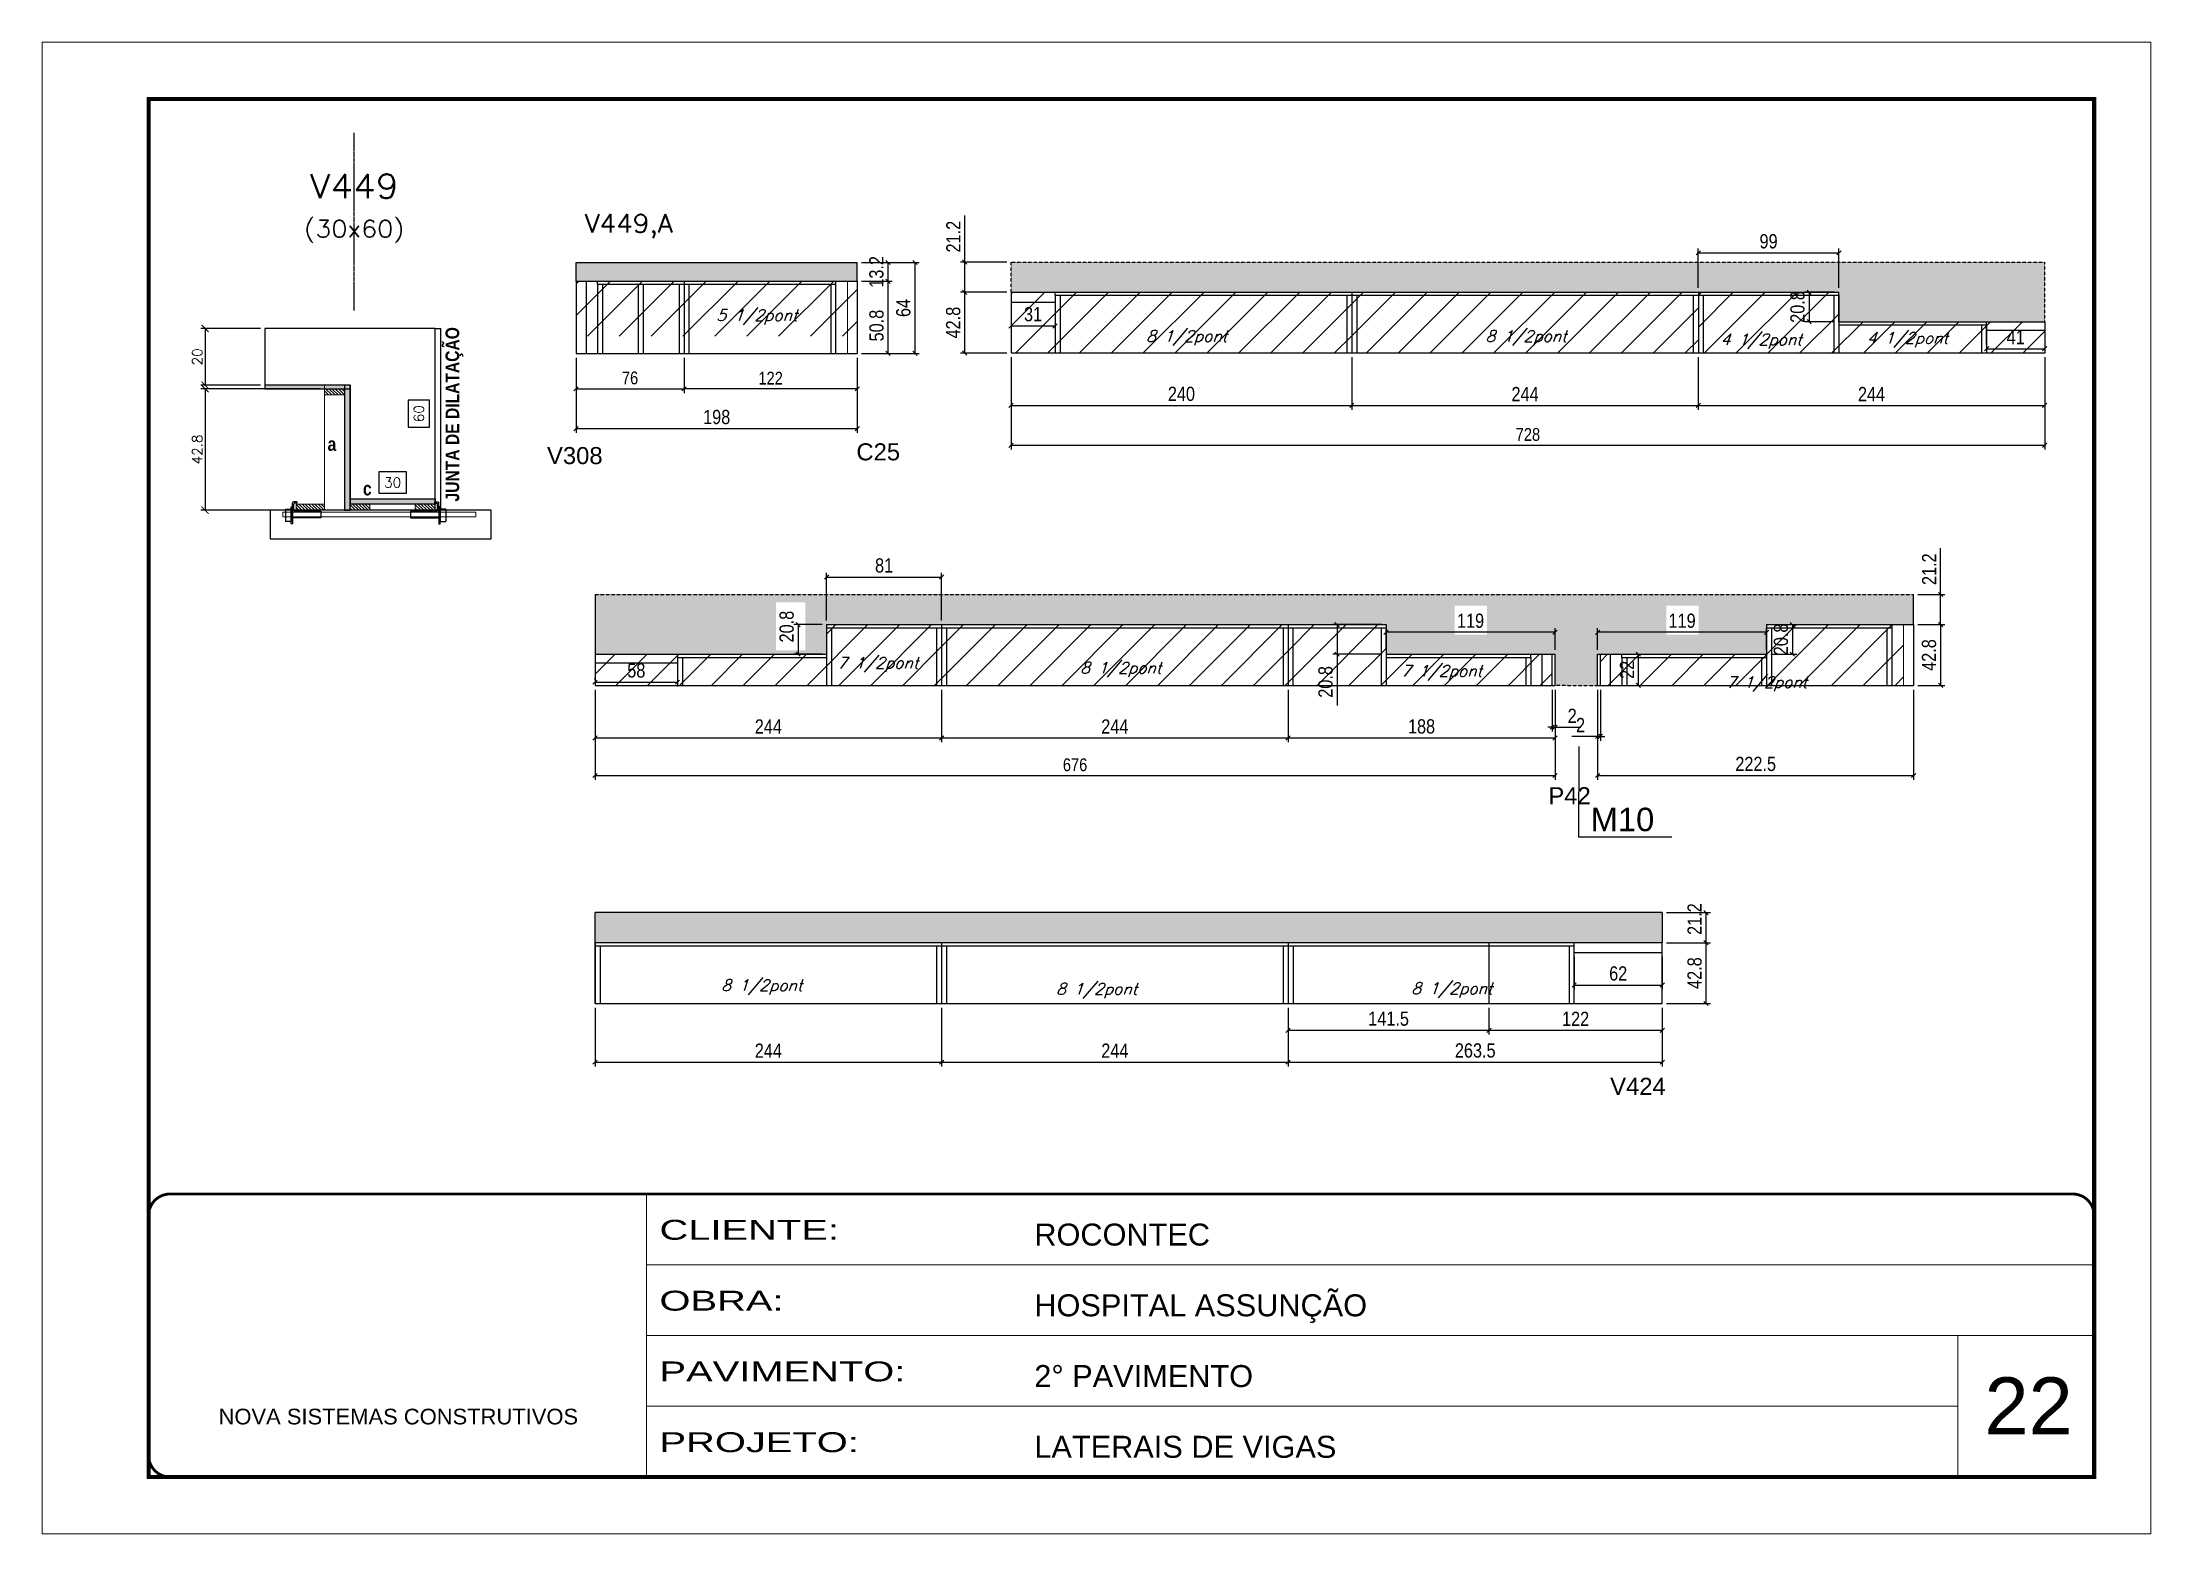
# Model space of a CAD drawing. Extents: x 137137 to 143418, y 10464 to 34486.
# Drawn here: x 138736 to 140221, y 27693 to 28743 of the extents above; entities that cross this region are included whole.
import ezdxf
from ezdxf.enums import TextEntityAlignment as Align

# ---------------------------------------------------------------- set-up
doc = ezdxf.new("R2010")
doc.units = 0
for name, pattern in [('CONTINUO', [0]), ('DASHED', [0.75, 0.5, -0.25]), ('HIDDEN', [0.375, 0.25, -0.125])]:
    doc.linetypes.add(name, pattern=pattern)
for name, color, linetype in [('5', 5, 'Continuous'), ('barrote', 251, 'Continuous'), ('COTA', 241, 'Continuous'), ('Cota Seção (2x)', 4, 'Continuous'), ('detalhes', 4, 'Continuous'), ('NOMENCLATURA', 7, 'Continuous'), ('Painéis', 200, 'Continuous'), ('presilha', 1, 'Continuous'), ('Reaproveitamento', 251, 'Continuous'), ('SARR_2.2x7', 40, 'Continuous'), ('SARR_3.5x7', 81, 'Continuous'), ('texto', 7, 'Continuous'), ('Texto de Titulo', 7, 'Continuous'), ('Texto Qtd Sarr', 242, 'Continuous')]:
    doc.layers.add(name, color=color, linetype=linetype)
for name, color, linetype, lineweight in [('CARIMBO', 255, 'Continuous', 9), ('CONCRETO', 251, 'Continuous', 25), ('Escoras', 2, 'Continuous', 25), ('Folhas', 255, 'Continuous', 9), ('Hachura', 251, 'Continuous', 9), ('Madeira', 126, 'Continuous', 18), ('Sarr 2.2x7', 40, 'Continuous', 9), ('SARRAFO DE PRESSAO', 251, 'DASHED', 9), ('SCO-___-LAJ', 2, 'Continuous', 0), ('Texto Seção', 7, 'Continuous', 15)]:
    doc.layers.add(name, color=color, linetype=linetype, lineweight=lineweight)
doc.styles.add('ARIAL', font='arial.ttf')
doc.styles.add('COTA TECNICA', font='techl___.ttf', dxfattribs={"height": 10})
doc.styles.add('COTA TECNICA-50', font='techl___.ttf', dxfattribs={"height": 9})
doc.styles.add('REGUA-120', font='ROMANS.shx', dxfattribs={"height": 15})
doc.styles.add('Romans', font='romans.shx')
doc.styles.get("Standard").update_dxf_attribs({"font": 'arial.ttf'})
doc.styles.add('TECNICA', font='techb___.ttf', dxfattribs={"height": 10})
doc.styles.add('Tecnologia', font='')
doc.styles.get('Tecnologia').set_extended_font_data('Forgotten Futurist')
doc.dimstyles.new('COTA PAINEL-50', dxfattribs={"dimtxt": 9, "dimasz": 3, "dimexe": 3, "dimexo": 3, "dimgap": 3, "dimtad": 1, "dimdec": 1, "dimzin": 12, "dimdsep": 46, "dimtxsty": 'COTA TECNICA-50', "dimblk1": 'OBLIQUE', "dimblk2": 'OBLIQUE', "dimsah": 1, "dimcen": 0.9, "dimclrd": 4, "dimclre": 4, "dimclrt": 240, "dimadec": 1, "dimazin": 3, "dimtfac": 1, "dimtdec": 1, "dimtmove": 0, "dimatfit": 3, "dimfxl": 1, "dimtolj": 1, "dimtzin": 12, "dimarcsym": 0})
doc.dimstyles.new('Cota Seção (2x)', dxfattribs={"dimtxt": 7, "dimasz": 5, "dimexe": 3, "dimexo": 3, "dimgap": 2, "dimtad": 3, "dimdec": 1, "dimlfac": 0.5, "dimzin": 12, "dimdsep": 46, "dimtxsty": 'Romans', "dimblk": 'ARCHTICK', "dimcen": 0, "dimclrd": 4, "dimclre": 4, "dimclrt": 1, "dimadec": 1, "dimazin": 3, "dimtfac": 1, "dimtdec": 1, "dimtmove": 0, "dimatfit": 3, "dimldrblk": 'OBLIQUE', "dimfxl": 1, "dimtolj": 1, "dimtzin": 12, "dimarcsym": 0})
doc.dimstyles.new('Cota Seção interna', dxfattribs={"dimtxt": 7, "dimasz": 6, "dimexe": 0.18, "dimexo": 2, "dimgap": -4, "dimtad": 3, "dimdec": 1, "dimlfac": 0.5, "dimzin": 12, "dimdsep": 46, "dimtxsty": 'Romans', "dimblk": 'ARCHTICK', "dimcen": 0.09, "dimse1": 1, "dimse2": 1, "dimsd1": 1, "dimsd2": 1, "dimclrd": 180, "dimclre": 5, "dimclrt": 1, "dimadec": 0, "dimazin": 3, "dimtfac": 1, "dimtdec": 1, "dimtofl": 0, "dimtmove": 0, "dimatfit": 3, "dimldrblk": 'ARCHTICK', "dimfxl": 1, "dimtolj": 1, "dimtzin": 0, "dimarcsym": 0})
doc.dimstyles.new('PAINEL', dxfattribs={"dimtxt": 10, "dimasz": 3, "dimexe": 3, "dimexo": 3, "dimgap": 3, "dimtad": 1, "dimdec": 1, "dimzin": 12, "dimdsep": 46, "dimtxsty": 'COTA TECNICA', "dimblk1": 'OBLIQUE', "dimblk2": 'OBLIQUE', "dimsah": 1, "dimcen": 0.9, "dimclrd": 4, "dimclre": 4, "dimclrt": 240, "dimadec": 1, "dimazin": 3, "dimtfac": 1, "dimtdec": 1, "dimtmove": 0, "dimatfit": 3, "dimfxl": 1, "dimtolj": 1, "dimtzin": 12, "dimarcsym": 0})
pattern_1 = [(45, (9121.077, 1521.906), (-11.2253202, 11.2253202), [])]
pattern_2 = [(45, (1893.742, -2138.544), (-11.2253202, 11.2253202), [])]

msp = doc.modelspace()

# ---------------------------------------------------------------- texts
at = {"layer": '5', "linetype": 'Continuous'}
for s, p in [('V308', (139091.33, 28445.9)), ('C25', (139309.21, 28448.54)), ('P42', (139796.52, 28206.48)), ('V424', (139840.05, 28001.89))]:
    msp.add_text(s, height=12, rotation=359.99996, dxfattribs=at).set_placement(p)
at = {"layer": 'CARIMBO', "style": 'ARIAL'}
msp.add_text('22', height=40, dxfattribs=at).set_placement((140103.65, 27763.04))
at = {"layer": 'detalhes', "style": 'TECNICA'}
msp.add_text('JUNTA DE DILATAÇÃO', height=9.6, rotation=90, dxfattribs=at).set_placement((139029.46, 28419.58))
for s, p in [('a', (138936.78, 28455.19)), ('c', (138961.69, 28423.88))]:
    msp.add_text(s, height=9.6, dxfattribs=at).set_placement(p)
at = {"layer": 'NOMENCLATURA', "linetype": 'Continuous'}
msp.add_text('M10', height=16.5, dxfattribs=at).set_placement((139826.28, 28187.51))
at = {"layer": 'texto', "color": 2, "char_height": 8, "attachment_point": 5, "style": 'Romans'}
for s, insert in [('{\\Q19;\\C256;5 1/2pont}', (139239.14, 28549.37)), ('{\\Q19;\\C256;8 1/2pont}', (139541.77, 28534.67)), ('{\\Q19;\\C256;8 1/2pont}', (139780.84, 28534.67)), ('{\\Q19;\\C256;4 1/2pont}', (139946.41, 28532.35)), ('{\\Q19;\\C256;4 1/2pont}', (140049.42, 28533.38)), ('{\\Q19;\\C256;7 1/2pont}', (139324.26, 28304.66)), ('{\\Q19;\\C256;8 1/2pont}', (139495.4, 28301.22)), ('{\\Q19;\\C256;7 1/2pont}', (139721.26, 28299.02)), ('{\\Q19;\\C256;7 1/2pont}', (139950.21, 28291.08)), ('{\\Q19;\\C256;8 1/2pont}', (139242.59, 28077.67)), ('{\\Q19;\\C256;8 1/2pont}', (139478.41, 28075.15)), ('{\\Q19;\\C256;8 1/2pont}', (139728.56, 28075.55))]:
    msp.add_mtext(s, dxfattribs=dict(at, insert=insert))
at = {"layer": 'Texto Seção', "style": 'REGUA-120', "width": 1.05}
msp.add_text('V449,A', height=13, dxfattribs=at).set_placement((139117.82, 28608.84))

# ---------------------------------------------------------------- blocks, each defined once
blk = doc.blocks.new('9999999999')
at = {"color": 30, "linetype": 'CONTINUO'}
for p, q in [((98564.6, 34230.2), (98564.6, 34429.4)), ((98564.6, 34379.6), (99584, 34379.6)), ((98564.6, 34329.8), (99488, 34329.8)), ((99584, 34329.8), (99488, 34329.8)), ((99488, 34329.8), (99488, 34230.2)), ((98564.6, 34280), (99488, 34280))]:
    blk.add_line(p, q, dxfattribs=at)
at = {"color": 30, "linetype": 'CONTINUO', "const_width": 2}
blk.add_lwpolyline([(99584, 34230.2), (99584, 34414.4, 0.414214), (99569, 34429.4), (98229, 34429.4, 0.414214), (98214, 34414.4), (98214, 34245.2, 0.414214), (98229, 34230.2), (99584, 34230.2)], format="xyb", dxfattribs=at)
at = {"layer": 'Folhas'}
blk.add_lwpolyline([(98139, 34190.2), (99624, 34190.2), (99624, 35240.2), (98139, 35240.2)], close=True, dxfattribs=at)
at = {"layer": 'Folhas', "color": 30, "const_width": 3}
blk.add_lwpolyline([(98214, 34230.2), (99584, 34230.2), (99584, 35200.2), (98214, 35200.2)], close=True, dxfattribs=at)
at = {"color": 7, "linetype": 'Continuous', "ltscale": 5, "style": 'ARIAL'}
for s, height, p in [('ROCONTEC', 15.48, (98837.7, 34393.1)), ('HOSPITAL ASSUNÇÃO', 15.483, (98837.7, 34343.3)), ('2° PAVIMENTO', 15.483, (98837.7, 34293.5)), ('NOVA SISTEMAS CONSTRUTIVOS', 11.059, (98263.2, 34267.2)), ('LATERAIS DE VIGAS', 15.483, (98837.7, 34243.7))]:
    blk.add_text(s, height=height, dxfattribs=at).set_placement(p)
at = {"layer": 'Folhas', "color": 7, "style": 'Tecnologia', "width": 1.5}
for s, p in [('CLIENTE:', (98573.7, 34397.2)), ('OBRA:', (98573.7, 34347.3)), ('PAVIMENTO:', (98573.7, 34297.5)), ('PROJETO:', (98573.7, 34247.7))]:
    blk.add_text(s, height=14, dxfattribs=at).set_placement(p)
blk = doc.blocks.new('titulo1')
at = {"layer": 'Defpoints', "color": 252, "linetype": 'HIDDEN', "ltscale": 2}
blk.add_line((0, 0), (0, 125), dxfattribs=at)
at = {"layer": 'Defpoints', "style": 'Romans', "oblique": 15}
blk.add_attdef('FOLHA', text='', height=10, dxfattribs=at).set_placement((0, 15.6), align=Align.MIDDLE_CENTER)
at = {"layer": 'Texto Qtd Sarr', "color": 3, "style": 'Romans', "oblique": 15}
for tag, height, p in [('TITULO', 17, (0, 71.4)), ('SEÇÃO', 12, (0, 41.5))]:
    blk.add_attdef(tag, text='', height=height, dxfattribs=at).set_placement(p, align=Align.MIDDLE_CENTER)
blk = doc.blocks.new('PRESILHA METÁLICA 1')
at = {"layer": 'presilha'}
for p, q in [((0, 13), (6, 13)), ((0, 13), (0, 0)), ((6, 0), (0, 0)), ((6, 15.5), (7.5, 15.5)), ((6, -2.5), (6, 15.5)), ((6, 13), (6, 0)), ((7.5, 10.6), (7.5, 19.9)), ((7.5, 15.5), (7.5, -2.5)), ((37.5, 4.1), (7.5, 4.1)), ((12, 21), (8.6, 21)), ((9, 11.6), (9, 18.9)), ((12, 19.5), (9.6, 19.5)), ((37.5, 11), (9.6, 11)), ((12, 21), (12, 19.5)), ((37.5, 11), (37.5, 4.1)), ((7.5, -2.5), (6, -2.5))]:
    blk.add_line(p, q, dxfattribs=at)
for centre, radius, start, end in [((8.6, 19.9), 1.14, 90, 180), ((9.6, 18.9), 0.57, 90, 180), ((9.6, 11.6), 0.57, 180, 270)]:
    blk.add_arc(centre, radius, start, end, dxfattribs=at)
blk = doc.blocks.new('*D460')
at = {"layer": 'Cota Seção (2x)', "color": 180, "lineweight": -2, "transparency": 16777216}
for p, q in [((138992.3, 28440.4), (138972.9, 28440.4)), ((138972.9, 28440.4), (138972.9, 28425.4)), ((138992.3, 28425.4), (138992.3, 28440.4)), ((138972.9, 28425.4), (138992.3, 28425.4))]:
    blk.add_line(p, q, dxfattribs=at)
at = {"layer": 'Defpoints', "color": 0, "transparency": 16777216}
for p in [(138952.6, 28413.4), (139012.6, 28421.4), (139012.6, 28413.4)]:
    blk.add_point(p, dxfattribs=at)
at = {"layer": 'Cota Seção (2x)', "color": 1, "transparency": 16777216, "insert": (138982.6, 28432.9), "char_height": 7, "attachment_point": 5, "style": 'Romans'}
blk.add_mtext('\\A1;30', dxfattribs=at)
blk = doc.blocks.new('_ArchTick')
at = {"color": 0, "linetype": 'ByBlock', "const_width": 0.15}
blk.add_lwpolyline([(-0.5, -0.5), (0.5, 0.5)], dxfattribs=at)
blk = doc.blocks.new('*D470')
at = {"layer": 'COTA', "color": 4, "lineweight": -2, "transparency": 16777216}
for p, q in [((138931.6, 28499), (138847.5, 28499)), ((138850.5, 28499), (138850.5, 28413.4)), ((138931.6, 28413.4), (138847.5, 28413.4))]:
    blk.add_line(p, q, dxfattribs=at)
at = {"layer": 'Defpoints', "color": 0, "transparency": 16777216}
for p in [(138934.6, 28499), (138850.5, 28413.4), (138934.6, 28413.4)]:
    blk.add_point(p, dxfattribs=at)
at = {"layer": 'COTA', "color": 4, "lineweight": -2, "transparency": 16777216, "xscale": 5, "yscale": 5, "zscale": 5}
for p, rotation in [((138850.5, 28499), 90), ((138850.5, 28413.4), 270)]:
    blk.add_blockref('_ArchTick', p, dxfattribs=dict(at, rotation=rotation))
at = {"layer": 'COTA', "color": 1, "transparency": 16777216, "insert": (138845, 28456.2), "char_height": 7, "attachment_point": 5, "rotation": 90, "style": 'Romans'}
blk.add_mtext('\\A1;42.8', dxfattribs=at)
blk = doc.blocks.new('_Oblique')
at = {"color": 0, "linetype": 'ByBlock', "lineweight": -2}
blk.add_line((-0.5, -0.5), (0.5, 0.5), dxfattribs=at)
blk = doc.blocks.new('*D471')
at = {"layer": 'COTA', "color": 4, "lineweight": -2, "transparency": 16777216}
for p, q in [((138889.6, 28541.4), (138847.5, 28541.4)), ((138850.5, 28541.4), (138850.5, 28501.4)), ((138889.6, 28501.4), (138847.5, 28501.4))]:
    blk.add_line(p, q, dxfattribs=at)
at = {"layer": 'Defpoints', "color": 0, "transparency": 16777216}
for p in [(138892.6, 28541.4), (138850.5, 28501.4), (138892.6, 28501.4)]:
    blk.add_point(p, dxfattribs=at)
at = {"layer": 'COTA', "color": 4, "lineweight": -2, "transparency": 16777216, "xscale": 5, "yscale": 5, "zscale": 5}
for p, rotation in [((138850.5, 28541.4), 90), ((138850.5, 28501.4), 270)]:
    blk.add_blockref('_ArchTick', p, dxfattribs=dict(at, rotation=rotation))
at = {"layer": 'COTA', "color": 1, "transparency": 16777216, "insert": (138845, 28521.4), "char_height": 7, "attachment_point": 5, "rotation": 90, "style": 'Romans'}
blk.add_mtext('\\A1;20', dxfattribs=at)
blk = doc.blocks.new('*D472')
at = {"layer": 'Cota Seção (2x)', "color": 180, "lineweight": -2, "transparency": 16777216}
for p, q in [((139008.6, 28490.9), (138993.6, 28490.9)), ((138993.6, 28490.9), (138993.6, 28471.9)), ((139008.6, 28471.9), (139008.6, 28490.9)), ((138993.6, 28471.9), (139008.6, 28471.9))]:
    blk.add_line(p, q, dxfattribs=at)
at = {"layer": 'Defpoints', "color": 0, "transparency": 16777216}
for p in [(139012.6, 28541.4), (139012.6, 28421.4), (139012.6, 28421.4)]:
    blk.add_point(p, dxfattribs=at)
at = {"layer": 'Cota Seção (2x)', "color": 1, "transparency": 16777216, "insert": (139001.1, 28481.4), "char_height": 7, "attachment_point": 5, "rotation": 90, "style": 'Romans'}
blk.add_mtext('\\A1;60', dxfattribs=at)
blk = doc.blocks.new('*D473')
at = {"layer": 'COTA', "color": 4, "linetype": 'ByBlock', "lineweight": -2, "transparency": 16777216}
for p, q in [((139613.2, 28287.1), (139613.2, 28250.1)), ((139801.2, 28287.1), (139801.2, 28250.1)), ((139613.2, 28253.1), (139801.2, 28253.1))]:
    blk.add_line(p, q, dxfattribs=at)
at = {"layer": 'Defpoints', "color": 0, "linetype": 'ByBlock', "transparency": 16777216}
for p in [(139613.2, 28290.1), (139801.2, 28290.1), (139801.2, 28253.1)]:
    blk.add_point(p, dxfattribs=at)
at = {"layer": 'COTA', "color": 4, "linetype": 'ByBlock', "lineweight": -2, "transparency": 16777216, "xscale": 3, "yscale": 3, "zscale": 3, "rotation": 180}
blk.add_blockref('_Oblique', (139613.2, 28253.1), dxfattribs=at)
at = {"layer": 'COTA', "color": 4, "linetype": 'ByBlock', "lineweight": -2, "transparency": 16777216, "xscale": 3, "yscale": 3, "zscale": 3}
blk.add_blockref('_Oblique', (139801.2, 28253.1), dxfattribs=at)
at = {"layer": 'COTA', "color": 240, "linetype": 'ByBlock', "transparency": 16777216, "insert": (139707.2, 28261.2), "char_height": 10, "attachment_point": 5, "style": 'COTA TECNICA'}
blk.add_mtext('\\A1;188', dxfattribs=at)
blk = doc.blocks.new('*D461')
at = {"layer": 'COTA', "color": 4, "linetype": 'ByBlock', "lineweight": -2, "transparency": 16777216}
for p, q in [((139831.2, 28287.1), (139831.2, 28223.7)), ((140053.7, 28287.1), (140053.7, 28223.7)), ((139831.2, 28226.7), (140053.7, 28226.7))]:
    blk.add_line(p, q, dxfattribs=at)
at = {"layer": 'Defpoints', "color": 0, "linetype": 'ByBlock', "transparency": 16777216}
for p in [(139831.2, 28290.1), (140053.7, 28290.1), (140053.7, 28226.7)]:
    blk.add_point(p, dxfattribs=at)
at = {"layer": 'COTA', "color": 4, "linetype": 'ByBlock', "lineweight": -2, "transparency": 16777216, "xscale": 3, "yscale": 3, "zscale": 3, "rotation": 180}
blk.add_blockref('_Oblique', (139831.2, 28226.7), dxfattribs=at)
at = {"layer": 'COTA', "color": 4, "linetype": 'ByBlock', "lineweight": -2, "transparency": 16777216, "xscale": 3, "yscale": 3, "zscale": 3}
blk.add_blockref('_Oblique', (140053.7, 28226.7), dxfattribs=at)
at = {"layer": 'COTA', "color": 240, "linetype": 'ByBlock', "transparency": 16777216, "insert": (139942.5, 28234.8), "char_height": 10, "attachment_point": 5, "style": 'COTA TECNICA'}
blk.add_mtext('\\A1;222.5', dxfattribs=at)
blk = doc.blocks.new('*D474')
at = {"layer": 'COTA', "color": 4, "linetype": 'ByBlock', "lineweight": -2, "transparency": 16777216}
for p, q in [((139953.2, 28332.9), (139971.4, 28332.9)), ((139968.4, 28332.9), (139968.4, 28312.1)), ((139953.2, 28312.1), (139971.4, 28312.1))]:
    blk.add_line(p, q, dxfattribs=at)
at = {"layer": 'Defpoints', "color": 0, "linetype": 'ByBlock', "transparency": 16777216}
for p in [(139950.2, 28332.9), (139950.2, 28312.1), (139968.4, 28312.1)]:
    blk.add_point(p, dxfattribs=at)
at = {"layer": 'COTA', "color": 4, "linetype": 'ByBlock', "lineweight": -2, "transparency": 16777216, "xscale": 3, "yscale": 3, "zscale": 3}
for p, rotation in [((139968.4, 28332.9), 90), ((139968.4, 28312.1), 270)]:
    blk.add_blockref('_Oblique', p, dxfattribs=dict(at, rotation=rotation))
at = {"layer": 'COTA', "color": 240, "linetype": 'ByBlock', "transparency": 16777216, "insert": (139960.3, 28322.5), "char_height": 10, "attachment_point": 5, "rotation": 90, "style": 'COTA TECNICA'}
blk.add_mtext('\\A1;20.8', dxfattribs=at)
blk = doc.blocks.new('*D475')
at = {"layer": 'COTA', "color": 4, "linetype": 'ByBlock', "lineweight": -2, "transparency": 16777216}
for p, q in [((139831.2, 28315.1), (139831.2, 28330.5)), ((139950.2, 28327.5), (139831.2, 28327.5)), ((139950.2, 28315.1), (139950.2, 28330.5))]:
    blk.add_line(p, q, dxfattribs=at)
at = {"layer": 'Defpoints', "color": 0, "linetype": 'ByBlock', "transparency": 16777216}
for p in [(139831.2, 28327.5), (139831.2, 28312.1), (139950.2, 28312.1)]:
    blk.add_point(p, dxfattribs=at)
at = {"layer": 'COTA', "color": 4, "linetype": 'ByBlock', "lineweight": -2, "transparency": 16777216, "xscale": 3, "yscale": 3, "zscale": 3, "rotation": 180}
blk.add_blockref('_Oblique', (139831.2, 28327.5), dxfattribs=at)
at = {"layer": 'COTA', "color": 4, "linetype": 'ByBlock', "lineweight": -2, "transparency": 16777216, "xscale": 3, "yscale": 3, "zscale": 3}
blk.add_blockref('_Oblique', (139950.2, 28327.5), dxfattribs=at)
at = {"layer": 'COTA', "color": 240, "linetype": 'ByBlock', "transparency": 16777216, "insert": (139890.7, 28335.6), "char_height": 10, "attachment_point": 5, "style": 'COTA TECNICA'}
blk.add_mtext('\\A1;119', dxfattribs=at)
blk = doc.blocks.new('*D476')
at = {"layer": 'COTA', "color": 4, "linetype": 'ByBlock', "lineweight": -2, "transparency": 16777216}
for p, q in [((139799.2, 28287.1), (139799.2, 28257.7)), ((139801.2, 28287.1), (139801.2, 28257.7)), ((139799.2, 28260.7), (139796.2, 28260.7)), ((139799.2, 28260.7), (139801.2, 28260.7)), ((139801.2, 28260.7), (139819.3, 28260.7))]:
    blk.add_line(p, q, dxfattribs=at)
at = {"layer": 'Defpoints', "color": 0, "linetype": 'ByBlock', "transparency": 16777216}
for p in [(139799.2, 28290.1), (139801.2, 28290.1), (139801.2, 28260.7)]:
    blk.add_point(p, dxfattribs=at)
at = {"layer": 'COTA', "color": 4, "linetype": 'ByBlock', "lineweight": -2, "transparency": 16777216, "xscale": 3, "yscale": 3, "zscale": 3}
blk.add_blockref('_Oblique', (139799.2, 28260.7), dxfattribs=at)
at = {"layer": 'COTA', "color": 4, "linetype": 'ByBlock', "lineweight": -2, "transparency": 16777216, "xscale": 3, "yscale": 3, "zscale": 3, "rotation": 180}
blk.add_blockref('_Oblique', (139801.2, 28260.7), dxfattribs=at)
at = {"layer": 'COTA', "color": 240, "linetype": 'ByBlock', "transparency": 16777216, "insert": (139813.3, 28268.7), "char_height": 10, "attachment_point": 5, "style": 'COTA TECNICA'}
blk.add_mtext('\\A1;2', dxfattribs=at)
blk = doc.blocks.new('*D477')
at = {"layer": 'COTA', "color": 4, "linetype": 'ByBlock', "lineweight": -2, "transparency": 16777216}
for p, q in [((139831.2, 28287.1), (139831.2, 28251.2)), ((139833.2, 28287.1), (139833.2, 28251.2)), ((139831.2, 28254.2), (139813.1, 28254.2)), ((139833.2, 28254.2), (139831.2, 28254.2)), ((139833.2, 28254.2), (139836.2, 28254.2))]:
    blk.add_line(p, q, dxfattribs=at)
at = {"layer": 'Defpoints', "color": 0, "linetype": 'ByBlock', "transparency": 16777216}
for p in [(139831.2, 28290.1), (139833.2, 28290.1), (139831.2, 28254.2)]:
    blk.add_point(p, dxfattribs=at)
at = {"layer": 'COTA', "color": 4, "linetype": 'ByBlock', "lineweight": -2, "transparency": 16777216, "xscale": 3, "yscale": 3, "zscale": 3}
blk.add_blockref('_Oblique', (139831.2, 28254.2), dxfattribs=at)
at = {"layer": 'COTA', "color": 4, "linetype": 'ByBlock', "lineweight": -2, "transparency": 16777216, "xscale": 3, "yscale": 3, "zscale": 3, "rotation": 180}
blk.add_blockref('_Oblique', (139833.2, 28254.2), dxfattribs=at)
at = {"layer": 'COTA', "color": 240, "linetype": 'ByBlock', "transparency": 16777216, "insert": (139819.2, 28262.2), "char_height": 10, "attachment_point": 5, "style": 'COTA TECNICA'}
blk.add_mtext('\\A1;2', dxfattribs=at)
blk = doc.blocks.new('*D478')
at = {"layer": 'COTA', "color": 4, "linetype": 'ByBlock', "lineweight": -2, "transparency": 16777216}
for p, q in [((139682.2, 28315.1), (139682.2, 28330.5)), ((139801.2, 28327.5), (139682.2, 28327.5)), ((139801.2, 28315.1), (139801.2, 28330.5))]:
    blk.add_line(p, q, dxfattribs=at)
at = {"layer": 'Defpoints', "color": 0, "linetype": 'ByBlock', "transparency": 16777216}
for p in [(139682.2, 28327.5), (139682.2, 28312.1), (139801.2, 28312.1)]:
    blk.add_point(p, dxfattribs=at)
at = {"layer": 'COTA', "color": 4, "linetype": 'ByBlock', "lineweight": -2, "transparency": 16777216, "xscale": 3, "yscale": 3, "zscale": 3, "rotation": 180}
blk.add_blockref('_Oblique', (139682.2, 28327.5), dxfattribs=at)
at = {"layer": 'COTA', "color": 4, "linetype": 'ByBlock', "lineweight": -2, "transparency": 16777216, "xscale": 3, "yscale": 3, "zscale": 3}
blk.add_blockref('_Oblique', (139801.2, 28327.5), dxfattribs=at)
at = {"layer": 'COTA', "color": 240, "linetype": 'ByBlock', "transparency": 16777216, "insert": (139741.7, 28335.6), "char_height": 10, "attachment_point": 5, "style": 'COTA TECNICA'}
blk.add_mtext('\\A1;119', dxfattribs=at)
blk = doc.blocks.new('*D479')
at = {"layer": 'COTA', "color": 4, "linetype": 'ByBlock', "lineweight": -2, "transparency": 16777216}
for p, q in [((139679.2, 28332.9), (139644.7, 28332.9)), ((139647.7, 28332.9), (139647.7, 28312.1)), ((139679.2, 28312.1), (139644.7, 28312.1)), ((139647.7, 28312.1), (139647.7, 28276))]:
    blk.add_line(p, q, dxfattribs=at)
at = {"layer": 'Defpoints', "color": 0, "linetype": 'ByBlock', "transparency": 16777216}
for p in [(139682.2, 28332.9), (139647.7, 28312.1), (139682.2, 28312.1)]:
    blk.add_point(p, dxfattribs=at)
at = {"layer": 'COTA', "color": 4, "linetype": 'ByBlock', "lineweight": -2, "transparency": 16777216, "xscale": 3, "yscale": 3, "zscale": 3}
for p, rotation in [((139647.7, 28332.9), 90), ((139647.7, 28312.1), 270)]:
    blk.add_blockref('_Oblique', p, dxfattribs=dict(at, rotation=rotation))
at = {"layer": 'COTA', "color": 240, "linetype": 'ByBlock', "transparency": 16777216, "insert": (139639.6, 28292.6), "char_height": 10, "attachment_point": 5, "rotation": 90, "style": 'COTA TECNICA'}
blk.add_mtext('\\A1;20.8', dxfattribs=at)
blk = doc.blocks.new('*D462')
at = {"layer": 'COTA', "color": 4, "linetype": 'ByBlock', "lineweight": -2, "transparency": 16777216}
for p, q in [((140056.7, 28332.9), (140075.7, 28332.9)), ((140072.7, 28332.9), (140072.7, 28290.1)), ((140056.7, 28290.1), (140075.7, 28290.1))]:
    blk.add_line(p, q, dxfattribs=at)
at = {"layer": 'Defpoints', "color": 0, "linetype": 'ByBlock', "transparency": 16777216}
for p in [(140053.7, 28332.9), (140053.7, 28290.1), (140072.7, 28290.1)]:
    blk.add_point(p, dxfattribs=at)
at = {"layer": 'COTA', "color": 4, "linetype": 'ByBlock', "lineweight": -2, "transparency": 16777216, "xscale": 3, "yscale": 3, "zscale": 3}
for p, rotation in [((140072.7, 28332.9), 90), ((140072.7, 28290.1), 270)]:
    blk.add_blockref('_Oblique', p, dxfattribs=dict(at, rotation=rotation))
at = {"layer": 'COTA', "color": 240, "linetype": 'ByBlock', "transparency": 16777216, "insert": (140064.6, 28311.5), "char_height": 10, "attachment_point": 5, "rotation": 90, "style": 'COTA TECNICA'}
blk.add_mtext('\\A1;42.8', dxfattribs=at)
blk = doc.blocks.new('*D463')
at = {"layer": 'COTA', "color": 4, "linetype": 'ByBlock', "lineweight": -2, "transparency": 16777216}
for p, q in [((140072.7, 28354.1), (140072.7, 28386.8)), ((140056.7, 28354.1), (140075.7, 28354.1)), ((140072.7, 28332.9), (140072.7, 28354.1)), ((140056.7, 28332.9), (140075.7, 28332.9))]:
    blk.add_line(p, q, dxfattribs=at)
at = {"layer": 'Defpoints', "color": 0, "linetype": 'ByBlock', "transparency": 16777216}
for p in [(140053.7, 28354.1), (140072.7, 28354.1), (140053.7, 28332.9)]:
    blk.add_point(p, dxfattribs=at)
at = {"layer": 'COTA', "color": 4, "linetype": 'ByBlock', "lineweight": -2, "transparency": 16777216, "xscale": 3, "yscale": 3, "zscale": 3}
for p, rotation in [((140072.7, 28354.1), 90), ((140072.7, 28332.9), 270)]:
    blk.add_blockref('_Oblique', p, dxfattribs=dict(at, rotation=rotation))
at = {"layer": 'COTA', "color": 240, "linetype": 'ByBlock', "transparency": 16777216, "insert": (140064.7, 28371.9), "char_height": 10, "attachment_point": 5, "rotation": 90, "style": 'COTA TECNICA'}
blk.add_mtext('\\A1;21.2', dxfattribs=at)
blk = doc.blocks.new('*D480')
at = {"layer": 'COTA', "color": 4, "linetype": 'ByBlock', "lineweight": -2, "transparency": 16777216}
for p, q in [((139125.2, 28287.1), (139125.2, 28250.1)), ((139369.2, 28287.1), (139369.2, 28250.1)), ((139125.2, 28253.1), (139369.2, 28253.1))]:
    blk.add_line(p, q, dxfattribs=at)
at = {"layer": 'Defpoints', "color": 0, "linetype": 'ByBlock', "transparency": 16777216}
for p in [(139125.2, 28290.1), (139369.2, 28290.1), (139369.2, 28253.1)]:
    blk.add_point(p, dxfattribs=at)
at = {"layer": 'COTA', "color": 4, "linetype": 'ByBlock', "lineweight": -2, "transparency": 16777216, "xscale": 3, "yscale": 3, "zscale": 3, "rotation": 180}
blk.add_blockref('_Oblique', (139125.2, 28253.1), dxfattribs=at)
at = {"layer": 'COTA', "color": 4, "linetype": 'ByBlock', "lineweight": -2, "transparency": 16777216, "xscale": 3, "yscale": 3, "zscale": 3}
blk.add_blockref('_Oblique', (139369.2, 28253.1), dxfattribs=at)
at = {"layer": 'COTA', "color": 240, "linetype": 'ByBlock', "transparency": 16777216, "insert": (139247.2, 28261.2), "char_height": 10, "attachment_point": 5, "style": 'COTA TECNICA'}
blk.add_mtext('\\A1;244', dxfattribs=at)
blk = doc.blocks.new('*D481')
at = {"layer": 'COTA', "color": 4, "linetype": 'ByBlock', "lineweight": -2, "transparency": 16777216}
for p, q in [((139369.2, 28287.1), (139369.2, 28250.1)), ((139613.2, 28287.1), (139613.2, 28250.1)), ((139369.2, 28253.1), (139613.2, 28253.1))]:
    blk.add_line(p, q, dxfattribs=at)
at = {"layer": 'Defpoints', "color": 0, "linetype": 'ByBlock', "transparency": 16777216}
for p in [(139369.2, 28290.1), (139613.2, 28290.1), (139613.2, 28253.1)]:
    blk.add_point(p, dxfattribs=at)
at = {"layer": 'COTA', "color": 4, "linetype": 'ByBlock', "lineweight": -2, "transparency": 16777216, "xscale": 3, "yscale": 3, "zscale": 3, "rotation": 180}
blk.add_blockref('_Oblique', (139369.2, 28253.1), dxfattribs=at)
at = {"layer": 'COTA', "color": 4, "linetype": 'ByBlock', "lineweight": -2, "transparency": 16777216, "xscale": 3, "yscale": 3, "zscale": 3}
blk.add_blockref('_Oblique', (139613.2, 28253.1), dxfattribs=at)
at = {"layer": 'COTA', "color": 240, "linetype": 'ByBlock', "transparency": 16777216, "insert": (139491.2, 28261.2), "char_height": 10, "attachment_point": 5, "style": 'COTA TECNICA'}
blk.add_mtext('\\A1;244', dxfattribs=at)
blk = doc.blocks.new('*D482')
at = {"layer": 'COTA', "color": 4, "linetype": 'ByBlock', "lineweight": -2, "transparency": 16777216}
for p, q in [((139285.2, 28332.9), (139265.2, 28332.9)), ((139268.2, 28332.9), (139268.2, 28312.1)), ((139285.2, 28312.1), (139265.2, 28312.1))]:
    blk.add_line(p, q, dxfattribs=at)
at = {"layer": 'Defpoints', "color": 0, "linetype": 'ByBlock', "transparency": 16777216}
for p in [(139288.2, 28332.9), (139268.2, 28312.1), (139288.2, 28312.1)]:
    blk.add_point(p, dxfattribs=at)
at = {"layer": 'COTA', "color": 4, "linetype": 'ByBlock', "lineweight": -2, "transparency": 16777216, "xscale": 3, "yscale": 3, "zscale": 3}
for p, rotation in [((139268.2, 28332.9), 90), ((139268.2, 28312.1), 270)]:
    blk.add_blockref('_Oblique', p, dxfattribs=dict(at, rotation=rotation))
at = {"layer": 'COTA', "color": 240, "linetype": 'ByBlock', "transparency": 16777216, "insert": (139260.1, 28331.5), "char_height": 10, "attachment_point": 5, "rotation": 90, "style": 'COTA TECNICA'}
blk.add_mtext('\\A1;20.8', dxfattribs=at)
blk = doc.blocks.new('*D483')
at = {"layer": 'COTA', "color": 4, "linetype": 'ByBlock', "lineweight": -2, "transparency": 16777216}
for p, q in [((139125.2, 28294.1), (139125.2, 28295.4)), ((139125.2, 28292.4), (139183.2, 28292.4)), ((139183.2, 28298.1), (139183.2, 28289.4))]:
    blk.add_line(p, q, dxfattribs=at)
at = {"layer": 'Defpoints', "color": 0, "linetype": 'ByBlock', "transparency": 16777216}
for p in [(139125.2, 28291.1), (139183.2, 28301.1), (139183.2, 28292.4)]:
    blk.add_point(p, dxfattribs=at)
at = {"layer": 'COTA', "color": 4, "linetype": 'ByBlock', "lineweight": -2, "transparency": 16777216, "xscale": 3, "yscale": 3, "zscale": 3, "rotation": 180}
blk.add_blockref('_Oblique', (139125.2, 28292.4), dxfattribs=at)
at = {"layer": 'COTA', "color": 4, "linetype": 'ByBlock', "lineweight": -2, "transparency": 16777216, "xscale": 3, "yscale": 3, "zscale": 3}
blk.add_blockref('_Oblique', (139183.2, 28292.4), dxfattribs=at)
at = {"layer": 'COTA', "color": 240, "linetype": 'ByBlock', "transparency": 16777216, "insert": (139154.2, 28300.6), "char_height": 10, "attachment_point": 5, "style": 'COTA TECNICA'}
blk.add_mtext('\\A1;58', dxfattribs=at)
blk = doc.blocks.new('*D484')
at = {"layer": 'COTA', "color": 4, "linetype": 'ByBlock', "lineweight": -2, "transparency": 16777216}
for p, q in [((139288.2, 28335.9), (139288.2, 28369.4)), ((139288.2, 28366.4), (139369.2, 28366.4)), ((139369.2, 28335.9), (139369.2, 28369.4))]:
    blk.add_line(p, q, dxfattribs=at)
at = {"layer": 'Defpoints', "color": 0, "linetype": 'ByBlock', "transparency": 16777216}
for p in [(139369.2, 28366.4), (139288.2, 28332.9), (139369.2, 28332.9)]:
    blk.add_point(p, dxfattribs=at)
at = {"layer": 'COTA', "color": 4, "linetype": 'ByBlock', "lineweight": -2, "transparency": 16777216, "xscale": 3, "yscale": 3, "zscale": 3, "rotation": 180}
blk.add_blockref('_Oblique', (139288.2, 28366.4), dxfattribs=at)
at = {"layer": 'COTA', "color": 4, "linetype": 'ByBlock', "lineweight": -2, "transparency": 16777216, "xscale": 3, "yscale": 3, "zscale": 3}
blk.add_blockref('_Oblique', (139369.2, 28366.4), dxfattribs=at)
at = {"layer": 'COTA', "color": 240, "linetype": 'ByBlock', "transparency": 16777216, "insert": (139328.7, 28374.5), "char_height": 10, "attachment_point": 5, "style": 'COTA TECNICA'}
blk.add_mtext('\\A1;81', dxfattribs=at)
blk = doc.blocks.new('*D485')
at = {"layer": 'COTA', "color": 4, "linetype": 'ByBlock', "lineweight": -2, "transparency": 16777216}
for p, q in [((139418.1, 28521.1), (139418.1, 28484.2)), ((139658.1, 28521.1), (139658.1, 28484.2)), ((139418.1, 28487.2), (139658.1, 28487.2))]:
    blk.add_line(p, q, dxfattribs=at)
at = {"layer": 'Defpoints', "color": 0, "linetype": 'ByBlock', "transparency": 16777216}
for p in [(139418.1, 28524.1), (139658.1, 28524.1), (139658.1, 28487.2)]:
    blk.add_point(p, dxfattribs=at)
at = {"layer": 'COTA', "color": 4, "linetype": 'ByBlock', "lineweight": -2, "transparency": 16777216, "xscale": 3, "yscale": 3, "zscale": 3, "rotation": 180}
blk.add_blockref('_Oblique', (139418.1, 28487.2), dxfattribs=at)
at = {"layer": 'COTA', "color": 4, "linetype": 'ByBlock', "lineweight": -2, "transparency": 16777216, "xscale": 3, "yscale": 3, "zscale": 3}
blk.add_blockref('_Oblique', (139658.1, 28487.2), dxfattribs=at)
at = {"layer": 'COTA', "color": 240, "linetype": 'ByBlock', "transparency": 16777216, "insert": (139538.1, 28495.3), "char_height": 10, "attachment_point": 5, "style": 'COTA TECNICA'}
blk.add_mtext('\\A1;240', dxfattribs=at)
blk = doc.blocks.new('*D486')
at = {"layer": 'COTA', "color": 4, "linetype": 'ByBlock', "lineweight": -2, "transparency": 16777216}
for p, q in [((139658.1, 28521.1), (139658.1, 28484.2)), ((139902.1, 28521.1), (139902.1, 28484.2)), ((139658.1, 28487.2), (139902.1, 28487.2))]:
    blk.add_line(p, q, dxfattribs=at)
at = {"layer": 'Defpoints', "color": 0, "linetype": 'ByBlock', "transparency": 16777216}
for p in [(139658.1, 28524.1), (139902.1, 28524.1), (139902.1, 28487.2)]:
    blk.add_point(p, dxfattribs=at)
at = {"layer": 'COTA', "color": 4, "linetype": 'ByBlock', "lineweight": -2, "transparency": 16777216, "xscale": 3, "yscale": 3, "zscale": 3, "rotation": 180}
blk.add_blockref('_Oblique', (139658.1, 28487.2), dxfattribs=at)
at = {"layer": 'COTA', "color": 4, "linetype": 'ByBlock', "lineweight": -2, "transparency": 16777216, "xscale": 3, "yscale": 3, "zscale": 3}
blk.add_blockref('_Oblique', (139902.1, 28487.2), dxfattribs=at)
at = {"layer": 'COTA', "color": 240, "linetype": 'ByBlock', "transparency": 16777216, "insert": (139780.1, 28495.2), "char_height": 10, "attachment_point": 5, "style": 'COTA TECNICA'}
blk.add_mtext('\\A1;244', dxfattribs=at)
blk = doc.blocks.new('*D487')
at = {"layer": 'COTA', "color": 4, "linetype": 'ByBlock', "lineweight": -2, "transparency": 16777216}
for p, q in [((139902.1, 28521.1), (139902.1, 28484.2)), ((140146.1, 28521.1), (140146.1, 28484.2)), ((139902.1, 28487.2), (140146.1, 28487.2))]:
    blk.add_line(p, q, dxfattribs=at)
at = {"layer": 'Defpoints', "color": 0, "linetype": 'ByBlock', "transparency": 16777216}
for p in [(139902.1, 28524.1), (140146.1, 28524.1), (140146.1, 28487.2)]:
    blk.add_point(p, dxfattribs=at)
at = {"layer": 'COTA', "color": 4, "linetype": 'ByBlock', "lineweight": -2, "transparency": 16777216, "xscale": 3, "yscale": 3, "zscale": 3, "rotation": 180}
blk.add_blockref('_Oblique', (139902.1, 28487.2), dxfattribs=at)
at = {"layer": 'COTA', "color": 4, "linetype": 'ByBlock', "lineweight": -2, "transparency": 16777216, "xscale": 3, "yscale": 3, "zscale": 3}
blk.add_blockref('_Oblique', (140146.1, 28487.2), dxfattribs=at)
at = {"layer": 'COTA', "color": 240, "linetype": 'ByBlock', "transparency": 16777216, "insert": (140024.1, 28495.2), "char_height": 10, "attachment_point": 5, "style": 'COTA TECNICA'}
blk.add_mtext('\\A1;244', dxfattribs=at)
blk = doc.blocks.new('*D488')
at = {"layer": 'COTA', "color": 4, "linetype": 'ByBlock', "lineweight": -2, "transparency": 16777216}
for p, q in [((139998.1, 28566.9), (139977.2, 28566.9)), ((139980.2, 28566.9), (139980.2, 28546.1)), ((139998.1, 28546.1), (139977.2, 28546.1))]:
    blk.add_line(p, q, dxfattribs=at)
at = {"layer": 'Defpoints', "color": 0, "linetype": 'ByBlock', "transparency": 16777216}
for p in [(140001.1, 28566.9), (139980.2, 28546.1), (140001.1, 28546.1)]:
    blk.add_point(p, dxfattribs=at)
at = {"layer": 'COTA', "color": 4, "linetype": 'ByBlock', "lineweight": -2, "transparency": 16777216, "xscale": 3, "yscale": 3, "zscale": 3}
for p, rotation in [((139980.2, 28566.9), 90), ((139980.2, 28546.1), 270)]:
    blk.add_blockref('_Oblique', p, dxfattribs=dict(at, rotation=rotation))
at = {"layer": 'COTA', "color": 240, "linetype": 'ByBlock', "transparency": 16777216, "insert": (139972, 28556.5), "char_height": 10, "attachment_point": 5, "rotation": 90, "style": 'COTA TECNICA'}
blk.add_mtext('\\A1;20.8', dxfattribs=at)
blk = doc.blocks.new('*D489')
at = {"layer": 'COTA', "color": 4, "linetype": 'ByBlock', "lineweight": -2, "transparency": 16777216}
for p, q in [((140105.1, 28531), (140105.1, 28524.1)), ((140105.1, 28527.1), (140146.1, 28527.1)), ((140146.1, 28532.1), (140146.1, 28524.1))]:
    blk.add_line(p, q, dxfattribs=at)
at = {"layer": 'Defpoints', "color": 0, "linetype": 'ByBlock', "transparency": 16777216}
for p in [(140105.1, 28534), (140146.1, 28535.1), (140146.1, 28527.1)]:
    blk.add_point(p, dxfattribs=at)
at = {"layer": 'COTA', "color": 4, "linetype": 'ByBlock', "lineweight": -2, "transparency": 16777216, "xscale": 3, "yscale": 3, "zscale": 3, "rotation": 180}
blk.add_blockref('_Oblique', (140105.1, 28527.1), dxfattribs=at)
at = {"layer": 'COTA', "color": 4, "linetype": 'ByBlock', "lineweight": -2, "transparency": 16777216, "xscale": 3, "yscale": 3, "zscale": 3}
blk.add_blockref('_Oblique', (140146.1, 28527.1), dxfattribs=at)
at = {"layer": 'COTA', "color": 240, "linetype": 'ByBlock', "transparency": 16777216, "insert": (140125.6, 28535.2), "char_height": 10, "attachment_point": 5, "style": 'COTA TECNICA'}
blk.add_mtext('\\A1;41', dxfattribs=at)
blk = doc.blocks.new('*D490')
at = {"layer": 'COTA', "color": 4, "linetype": 'ByBlock', "lineweight": -2, "transparency": 16777216}
for p, q in [((139902.1, 28569.9), (139902.1, 28597.6)), ((139902.1, 28594.6), (140001.1, 28594.6)), ((140001.1, 28569.9), (140001.1, 28597.6))]:
    blk.add_line(p, q, dxfattribs=at)
at = {"layer": 'Defpoints', "color": 0, "linetype": 'ByBlock', "transparency": 16777216}
for p in [(140001.1, 28594.6), (139902.1, 28566.9), (140001.1, 28566.9)]:
    blk.add_point(p, dxfattribs=at)
at = {"layer": 'COTA', "color": 4, "linetype": 'ByBlock', "lineweight": -2, "transparency": 16777216, "xscale": 3, "yscale": 3, "zscale": 3, "rotation": 180}
blk.add_blockref('_Oblique', (139902.1, 28594.6), dxfattribs=at)
at = {"layer": 'COTA', "color": 4, "linetype": 'ByBlock', "lineweight": -2, "transparency": 16777216, "xscale": 3, "yscale": 3, "zscale": 3}
blk.add_blockref('_Oblique', (140001.1, 28594.6), dxfattribs=at)
at = {"layer": 'COTA', "color": 240, "linetype": 'ByBlock', "transparency": 16777216, "insert": (139951.6, 28602.7), "char_height": 10, "attachment_point": 5, "style": 'COTA TECNICA'}
blk.add_mtext('\\A1;99', dxfattribs=at)
blk = doc.blocks.new('*D491')
at = {"layer": 'COTA', "color": 4, "linetype": 'ByBlock', "lineweight": -2, "transparency": 16777216}
for p, q in [((139415.1, 28566.9), (139382.5, 28566.9)), ((139385.5, 28524.1), (139385.5, 28566.9)), ((139415.1, 28524.1), (139382.5, 28524.1))]:
    blk.add_line(p, q, dxfattribs=at)
at = {"layer": 'Defpoints', "color": 0, "linetype": 'ByBlock', "transparency": 16777216}
for p in [(139385.5, 28566.9), (139418.1, 28566.9), (139418.1, 28524.1)]:
    blk.add_point(p, dxfattribs=at)
at = {"layer": 'COTA', "color": 4, "linetype": 'ByBlock', "lineweight": -2, "transparency": 16777216, "xscale": 3, "yscale": 3, "zscale": 3}
for p, rotation in [((139385.5, 28566.9), 90), ((139385.5, 28524.1), 270)]:
    blk.add_blockref('_Oblique', p, dxfattribs=dict(at, rotation=rotation))
at = {"layer": 'COTA', "color": 240, "linetype": 'ByBlock', "transparency": 16777216, "insert": (139377.4, 28545.5), "char_height": 10, "attachment_point": 5, "rotation": 90, "style": 'COTA TECNICA'}
blk.add_mtext('\\A1;42.8', dxfattribs=at)
blk = doc.blocks.new('*D492')
at = {"layer": 'COTA', "color": 4, "linetype": 'ByBlock', "lineweight": -2, "transparency": 16777216}
for p, q in [((139385.5, 28588.1), (139385.5, 28620.8)), ((139415.1, 28588.1), (139382.5, 28588.1)), ((139385.5, 28566.9), (139385.5, 28588.1)), ((139415.1, 28566.9), (139382.5, 28566.9))]:
    blk.add_line(p, q, dxfattribs=at)
at = {"layer": 'Defpoints', "color": 0, "linetype": 'ByBlock', "transparency": 16777216}
for p in [(139385.5, 28588.1), (139418.1, 28588.1), (139418.1, 28566.9)]:
    blk.add_point(p, dxfattribs=at)
at = {"layer": 'COTA', "color": 4, "linetype": 'ByBlock', "lineweight": -2, "transparency": 16777216, "xscale": 3, "yscale": 3, "zscale": 3}
for p, rotation in [((139385.5, 28588.1), 90), ((139385.5, 28566.9), 270)]:
    blk.add_blockref('_Oblique', p, dxfattribs=dict(at, rotation=rotation))
at = {"layer": 'COTA', "color": 240, "linetype": 'ByBlock', "transparency": 16777216, "insert": (139377.5, 28606), "char_height": 10, "attachment_point": 5, "rotation": 90, "style": 'COTA TECNICA'}
blk.add_mtext('\\A1;21.2', dxfattribs=at)
blk = doc.blocks.new('*D464')
at = {"layer": 'COTA', "color": 4, "linetype": 'ByBlock', "lineweight": -2, "transparency": 16777216}
for p, q in [((139851.2, 28312.1), (139862.9, 28312.1)), ((139859.9, 28290.1), (139859.9, 28312.1)), ((139851.2, 28290.1), (139862.9, 28290.1))]:
    blk.add_line(p, q, dxfattribs=at)
at = {"layer": 'Defpoints', "color": 0, "linetype": 'ByBlock', "transparency": 16777216}
for p in [(139848.2, 28312.1), (139859.9, 28312.1), (139848.2, 28290.1)]:
    blk.add_point(p, dxfattribs=at)
at = {"layer": 'COTA', "color": 4, "linetype": 'ByBlock', "lineweight": -2, "transparency": 16777216, "xscale": 3, "yscale": 3, "zscale": 3}
for p, rotation in [((139859.9, 28312.1), 90), ((139859.9, 28290.1), 270)]:
    blk.add_blockref('_Oblique', p, dxfattribs=dict(at, rotation=rotation))
at = {"layer": 'COTA', "color": 240, "linetype": 'ByBlock', "transparency": 16777216, "insert": (139851.9, 28301.1), "char_height": 10, "attachment_point": 5, "rotation": 90, "style": 'COTA TECNICA'}
blk.add_mtext('\\A1;22', dxfattribs=at)
blk = doc.blocks.new('*D465')
at = {"layer": 'COTA', "color": 4, "linetype": 'ByBlock', "lineweight": -2, "transparency": 16777216}
for p, q in [((139111.8, 28520.8), (139111.8, 28467.9)), ((139309.8, 28520.8), (139309.8, 28467.9)), ((139111.8, 28470.9), (139309.8, 28470.9))]:
    blk.add_line(p, q, dxfattribs=at)
at = {"layer": 'Defpoints', "color": 0, "linetype": 'ByBlock', "transparency": 16777216}
for p in [(139111.8, 28523.8), (139309.8, 28523.8), (139309.8, 28470.9)]:
    blk.add_point(p, dxfattribs=at)
at = {"layer": 'COTA', "color": 4, "linetype": 'ByBlock', "lineweight": -2, "transparency": 16777216, "xscale": 3, "yscale": 3, "zscale": 3, "rotation": 180}
blk.add_blockref('_Oblique', (139111.8, 28470.9), dxfattribs=at)
at = {"layer": 'COTA', "color": 4, "linetype": 'ByBlock', "lineweight": -2, "transparency": 16777216, "xscale": 3, "yscale": 3, "zscale": 3}
blk.add_blockref('_Oblique', (139309.8, 28470.9), dxfattribs=at)
at = {"layer": 'COTA', "color": 240, "linetype": 'ByBlock', "transparency": 16777216, "insert": (139210.8, 28479), "char_height": 10, "attachment_point": 5, "style": 'COTA TECNICA'}
blk.add_mtext('\\A1;198', dxfattribs=at)
blk = doc.blocks.new('*D466')
at = {"layer": 'COTA', "color": 4, "linetype": 'ByBlock', "lineweight": -2, "transparency": 16777216}
for p, q in [((139187.8, 28520.8), (139187.8, 28495.9)), ((139309.8, 28520.8), (139309.8, 28495.9)), ((139309.8, 28498.9), (139187.8, 28498.9))]:
    blk.add_line(p, q, dxfattribs=at)
at = {"layer": 'Defpoints', "color": 0, "linetype": 'ByBlock', "transparency": 16777216}
for p in [(139187.8, 28523.8), (139309.8, 28523.8), (139187.8, 28498.9)]:
    blk.add_point(p, dxfattribs=at)
at = {"layer": 'COTA', "color": 4, "linetype": 'ByBlock', "lineweight": -2, "transparency": 16777216, "xscale": 3, "yscale": 3, "zscale": 3, "rotation": 180}
blk.add_blockref('_Oblique', (139187.8, 28498.9), dxfattribs=at)
at = {"layer": 'COTA', "color": 4, "linetype": 'ByBlock', "lineweight": -2, "transparency": 16777216, "xscale": 3, "yscale": 3, "zscale": 3}
blk.add_blockref('_Oblique', (139309.8, 28498.9), dxfattribs=at)
at = {"layer": 'COTA', "color": 240, "linetype": 'ByBlock', "transparency": 16777216, "insert": (139248.8, 28506.4), "char_height": 9, "attachment_point": 5, "style": 'COTA TECNICA-50'}
blk.add_mtext('\\A1;122', dxfattribs=at)
blk = doc.blocks.new('*D467')
at = {"layer": 'COTA', "color": 4, "linetype": 'ByBlock', "lineweight": -2, "transparency": 16777216}
for p, q in [((139111.8, 28520.8), (139111.8, 28495.9)), ((139187.8, 28520.8), (139187.8, 28495.9)), ((139111.8, 28498.9), (139187.8, 28498.9))]:
    blk.add_line(p, q, dxfattribs=at)
at = {"layer": 'Defpoints', "color": 0, "linetype": 'ByBlock', "transparency": 16777216}
for p in [(139111.8, 28523.8), (139187.8, 28523.8), (139187.8, 28498.9)]:
    blk.add_point(p, dxfattribs=at)
at = {"layer": 'COTA', "color": 4, "linetype": 'ByBlock', "lineweight": -2, "transparency": 16777216, "xscale": 3, "yscale": 3, "zscale": 3, "rotation": 180}
blk.add_blockref('_Oblique', (139111.8, 28498.9), dxfattribs=at)
at = {"layer": 'COTA', "color": 4, "linetype": 'ByBlock', "lineweight": -2, "transparency": 16777216, "xscale": 3, "yscale": 3, "zscale": 3}
blk.add_blockref('_Oblique', (139187.8, 28498.9), dxfattribs=at)
at = {"layer": 'COTA', "color": 240, "linetype": 'ByBlock', "transparency": 16777216, "insert": (139149.8, 28506.5), "char_height": 9, "attachment_point": 5, "style": 'COTA TECNICA-50'}
blk.add_mtext('\\A1;76', dxfattribs=at)
blk = doc.blocks.new('*D468')
at = {"layer": 'COTA', "color": 4, "linetype": 'ByBlock', "lineweight": -2, "transparency": 16777216}
for p, q in [((139418.1, 28521.1), (139418.1, 28456.2)), ((140146.1, 28521.1), (140146.1, 28456.2)), ((139418.1, 28459.2), (140146.1, 28459.2))]:
    blk.add_line(p, q, dxfattribs=at)
at = {"layer": 'Defpoints', "color": 0, "linetype": 'ByBlock', "transparency": 16777216}
for p in [(139418.1, 28524.1), (140146.1, 28524.1), (140146.1, 28459.2)]:
    blk.add_point(p, dxfattribs=at)
at = {"layer": 'COTA', "color": 4, "linetype": 'ByBlock', "lineweight": -2, "transparency": 16777216, "xscale": 3, "yscale": 3, "zscale": 3, "rotation": 180}
blk.add_blockref('_Oblique', (139418.1, 28459.2), dxfattribs=at)
at = {"layer": 'COTA', "color": 4, "linetype": 'ByBlock', "lineweight": -2, "transparency": 16777216, "xscale": 3, "yscale": 3, "zscale": 3}
blk.add_blockref('_Oblique', (140146.1, 28459.2), dxfattribs=at)
at = {"layer": 'COTA', "color": 240, "linetype": 'ByBlock', "transparency": 16777216, "insert": (139782.1, 28466.7), "char_height": 9, "attachment_point": 5, "style": 'COTA TECNICA-50'}
blk.add_mtext('\\A1;728', dxfattribs=at)
blk = doc.blocks.new('*D469')
at = {"layer": 'COTA', "color": 4, "linetype": 'ByBlock', "lineweight": -2, "transparency": 16777216}
for p, q in [((139125.2, 28287.1), (139125.2, 28223.7)), ((139801.2, 28287.1), (139801.2, 28223.7)), ((139125.2, 28226.7), (139801.2, 28226.7))]:
    blk.add_line(p, q, dxfattribs=at)
at = {"layer": 'Defpoints', "color": 0, "linetype": 'ByBlock', "transparency": 16777216}
for p in [(139125.2, 28290.1), (139801.2, 28290.1), (139801.2, 28226.7)]:
    blk.add_point(p, dxfattribs=at)
at = {"layer": 'COTA', "color": 4, "linetype": 'ByBlock', "lineweight": -2, "transparency": 16777216, "xscale": 3, "yscale": 3, "zscale": 3, "rotation": 180}
blk.add_blockref('_Oblique', (139125.2, 28226.7), dxfattribs=at)
at = {"layer": 'COTA', "color": 4, "linetype": 'ByBlock', "lineweight": -2, "transparency": 16777216, "xscale": 3, "yscale": 3, "zscale": 3}
blk.add_blockref('_Oblique', (139801.2, 28226.7), dxfattribs=at)
at = {"layer": 'COTA', "color": 240, "linetype": 'ByBlock', "transparency": 16777216, "insert": (139463.2, 28234.2), "char_height": 9, "attachment_point": 5, "style": 'COTA TECNICA-50'}
blk.add_mtext('\\A1;676', dxfattribs=at)
blk = doc.blocks.new('*D1013')
at = {"layer": 'COTA', "color": 4, "lineweight": -2, "ltscale": 25, "transparency": 16777216}
for p, q in [((139312.8, 28574.6), (139334.5, 28574.6)), ((139331.5, 28523.8), (139331.5, 28574.6)), ((139312.8, 28523.8), (139334.5, 28523.8))]:
    blk.add_line(p, q, dxfattribs=at)
at = {"layer": 'Defpoints', "color": 0, "ltscale": 25, "transparency": 16777216}
for p in [(139309.8, 28574.6), (139331.5, 28574.6), (139309.8, 28523.8)]:
    blk.add_point(p, dxfattribs=at)
at = {"layer": 'COTA', "color": 4, "lineweight": -2, "ltscale": 25, "transparency": 16777216, "xscale": 3, "yscale": 3, "zscale": 3}
for p, rotation in [((139331.5, 28574.6), 90), ((139331.5, 28523.8), 270)]:
    blk.add_blockref('_Oblique', p, dxfattribs=dict(at, rotation=rotation))
at = {"layer": 'COTA', "color": 240, "ltscale": 25, "transparency": 16777216, "insert": (139323.4, 28543.4), "char_height": 10, "attachment_point": 5, "rotation": 90, "style": 'COTA TECNICA'}
blk.add_mtext('\\A1;50.8', dxfattribs=at)
blk = doc.blocks.new('*D1014')
at = {"layer": 'COTA', "color": 4, "lineweight": -2, "ltscale": 25, "transparency": 16777216}
for p, q in [((139312.8, 28587.8), (139334.5, 28587.8)), ((139331.5, 28574.6), (139331.5, 28587.8)), ((139312.8, 28574.6), (139334.5, 28574.6))]:
    blk.add_line(p, q, dxfattribs=at)
at = {"layer": 'Defpoints', "color": 0, "ltscale": 25, "transparency": 16777216}
for p in [(139309.8, 28587.8), (139331.5, 28587.8), (139309.8, 28574.6)]:
    blk.add_point(p, dxfattribs=at)
at = {"layer": 'COTA', "color": 4, "lineweight": -2, "ltscale": 25, "transparency": 16777216, "xscale": 3, "yscale": 3, "zscale": 3}
for p, rotation in [((139331.5, 28587.8), 90), ((139331.5, 28574.6), 270)]:
    blk.add_blockref('_Oblique', p, dxfattribs=dict(at, rotation=rotation))
at = {"layer": 'COTA', "color": 240, "ltscale": 25, "transparency": 16777216, "insert": (139323.3, 28581.2), "char_height": 10, "attachment_point": 5, "rotation": 90, "style": 'COTA TECNICA'}
blk.add_mtext('\\A1;13.2', dxfattribs=at)
blk = doc.blocks.new('*D1015')
at = {"layer": 'COTA', "color": 4, "lineweight": -2, "ltscale": 25, "transparency": 16777216}
for p, q in [((139418.1, 28556.9), (139418.1, 28540.2)), ((139449.1, 28556.9), (139449.1, 28540.2)), ((139418.1, 28543.2), (139449.1, 28543.2))]:
    blk.add_line(p, q, dxfattribs=at)
at = {"layer": 'Defpoints', "color": 0, "ltscale": 25, "transparency": 16777216}
for p in [(139418.1, 28559.9), (139449.1, 28559.9), (139449.1, 28543.2)]:
    blk.add_point(p, dxfattribs=at)
at = {"layer": 'COTA', "color": 4, "lineweight": -2, "ltscale": 25, "transparency": 16777216, "xscale": 3, "yscale": 3, "zscale": 3, "rotation": 180}
blk.add_blockref('_Oblique', (139418.1, 28543.2), dxfattribs=at)
at = {"layer": 'COTA', "color": 4, "lineweight": -2, "ltscale": 25, "transparency": 16777216, "xscale": 3, "yscale": 3, "zscale": 3}
blk.add_blockref('_Oblique', (139449.1, 28543.2), dxfattribs=at)
at = {"layer": 'COTA', "color": 240, "ltscale": 25, "transparency": 16777216, "insert": (139433.6, 28551.4), "char_height": 10, "attachment_point": 5, "style": 'COTA TECNICA'}
blk.add_mtext('\\A1;31', dxfattribs=at)
blk = doc.blocks.new('*D1016')
at = {"layer": 'COTA', "color": 4, "lineweight": -2, "ltscale": 25, "transparency": 16777216}
for p, q in [((139125.2, 28063.2), (139125.2, 28021.9)), ((139369.2, 28063.2), (139369.2, 28021.9)), ((139125.2, 28024.9), (139369.2, 28024.9))]:
    blk.add_line(p, q, dxfattribs=at)
at = {"layer": 'Defpoints', "color": 0, "ltscale": 25, "transparency": 16777216}
for p in [(139125.2, 28066.2), (139369.2, 28066.2), (139369.2, 28024.9)]:
    blk.add_point(p, dxfattribs=at)
at = {"layer": 'COTA', "color": 4, "lineweight": -2, "ltscale": 25, "transparency": 16777216, "xscale": 3, "yscale": 3, "zscale": 3, "rotation": 180}
blk.add_blockref('_Oblique', (139125.2, 28024.9), dxfattribs=at)
at = {"layer": 'COTA', "color": 4, "lineweight": -2, "ltscale": 25, "transparency": 16777216, "xscale": 3, "yscale": 3, "zscale": 3}
blk.add_blockref('_Oblique', (139369.2, 28024.9), dxfattribs=at)
at = {"layer": 'COTA', "color": 240, "ltscale": 25, "transparency": 16777216, "insert": (139247.2, 28033), "char_height": 10, "attachment_point": 5, "style": 'COTA TECNICA'}
blk.add_mtext('\\A1;244', dxfattribs=at)
blk = doc.blocks.new('*D1017')
at = {"layer": 'COTA', "color": 4, "lineweight": -2, "ltscale": 25, "transparency": 16777216}
for p, q in [((139369.2, 28063.2), (139369.2, 28021.9)), ((139613.2, 28063.2), (139613.2, 28021.9)), ((139369.2, 28024.9), (139613.2, 28024.9))]:
    blk.add_line(p, q, dxfattribs=at)
at = {"layer": 'Defpoints', "color": 0, "ltscale": 25, "transparency": 16777216}
for p in [(139369.2, 28066.2), (139613.2, 28066.2), (139613.2, 28024.9)]:
    blk.add_point(p, dxfattribs=at)
at = {"layer": 'COTA', "color": 4, "lineweight": -2, "ltscale": 25, "transparency": 16777216, "xscale": 3, "yscale": 3, "zscale": 3, "rotation": 180}
blk.add_blockref('_Oblique', (139369.2, 28024.9), dxfattribs=at)
at = {"layer": 'COTA', "color": 4, "lineweight": -2, "ltscale": 25, "transparency": 16777216, "xscale": 3, "yscale": 3, "zscale": 3}
blk.add_blockref('_Oblique', (139613.2, 28024.9), dxfattribs=at)
at = {"layer": 'COTA', "color": 240, "ltscale": 25, "transparency": 16777216, "insert": (139491.2, 28033), "char_height": 10, "attachment_point": 5, "style": 'COTA TECNICA'}
blk.add_mtext('\\A1;244', dxfattribs=at)
blk = doc.blocks.new('*D1018')
at = {"layer": 'COTA', "color": 4, "lineweight": -2, "ltscale": 25, "transparency": 16777216}
for p, q in [((139613.2, 28063.2), (139613.2, 28021.9)), ((139876.7, 28063.2), (139876.7, 28021.9)), ((139613.2, 28024.9), (139876.7, 28024.9))]:
    blk.add_line(p, q, dxfattribs=at)
at = {"layer": 'Defpoints', "color": 0, "ltscale": 25, "transparency": 16777216}
for p in [(139613.2, 28066.2), (139876.7, 28066.2), (139876.7, 28024.9)]:
    blk.add_point(p, dxfattribs=at)
at = {"layer": 'COTA', "color": 4, "lineweight": -2, "ltscale": 25, "transparency": 16777216, "xscale": 3, "yscale": 3, "zscale": 3, "rotation": 180}
blk.add_blockref('_Oblique', (139613.2, 28024.9), dxfattribs=at)
at = {"layer": 'COTA', "color": 4, "lineweight": -2, "ltscale": 25, "transparency": 16777216, "xscale": 3, "yscale": 3, "zscale": 3}
blk.add_blockref('_Oblique', (139876.7, 28024.9), dxfattribs=at)
at = {"layer": 'COTA', "color": 240, "ltscale": 25, "transparency": 16777216, "insert": (139745, 28033.1), "char_height": 10, "attachment_point": 5, "style": 'COTA TECNICA'}
blk.add_mtext('\\A1;263.5', dxfattribs=at)
blk = doc.blocks.new('*D1019')
at = {"layer": 'COTA', "color": 4, "lineweight": -2, "ltscale": 25, "transparency": 16777216}
for p, q in [((139613.2, 28063.2), (139613.2, 28044.4)), ((139754.7, 28063.2), (139754.7, 28044.4)), ((139613.2, 28047.4), (139754.7, 28047.4))]:
    blk.add_line(p, q, dxfattribs=at)
at = {"layer": 'Defpoints', "color": 0, "ltscale": 25, "transparency": 16777216}
for p in [(139613.2, 28066.2), (139754.7, 28066.2), (139754.7, 28047.4)]:
    blk.add_point(p, dxfattribs=at)
at = {"layer": 'COTA', "color": 4, "lineweight": -2, "ltscale": 25, "transparency": 16777216, "xscale": 3, "yscale": 3, "zscale": 3, "rotation": 180}
blk.add_blockref('_Oblique', (139613.2, 28047.4), dxfattribs=at)
at = {"layer": 'COTA', "color": 4, "lineweight": -2, "ltscale": 25, "transparency": 16777216, "xscale": 3, "yscale": 3, "zscale": 3}
blk.add_blockref('_Oblique', (139754.7, 28047.4), dxfattribs=at)
at = {"layer": 'COTA', "color": 240, "ltscale": 25, "transparency": 16777216, "insert": (139684, 28055.5), "char_height": 10, "attachment_point": 5, "style": 'COTA TECNICA'}
blk.add_mtext('\\A1;141.5', dxfattribs=at)
blk = doc.blocks.new('*D1020')
at = {"layer": 'COTA', "color": 4, "lineweight": -2, "ltscale": 25, "transparency": 16777216}
for p, q in [((139754.7, 28063.2), (139754.7, 28044.4)), ((139876.7, 28063.2), (139876.7, 28044.4)), ((139754.7, 28047.4), (139876.7, 28047.4))]:
    blk.add_line(p, q, dxfattribs=at)
at = {"layer": 'Defpoints', "color": 0, "ltscale": 25, "transparency": 16777216}
for p in [(139754.7, 28066.2), (139876.7, 28066.2), (139876.7, 28047.4)]:
    blk.add_point(p, dxfattribs=at)
at = {"layer": 'COTA', "color": 4, "lineweight": -2, "ltscale": 25, "transparency": 16777216, "xscale": 3, "yscale": 3, "zscale": 3, "rotation": 180}
blk.add_blockref('_Oblique', (139754.7, 28047.4), dxfattribs=at)
at = {"layer": 'COTA', "color": 4, "lineweight": -2, "ltscale": 25, "transparency": 16777216, "xscale": 3, "yscale": 3, "zscale": 3}
blk.add_blockref('_Oblique', (139876.7, 28047.4), dxfattribs=at)
at = {"layer": 'COTA', "color": 240, "ltscale": 25, "transparency": 16777216, "insert": (139815.7, 28055.4), "char_height": 10, "attachment_point": 5, "style": 'COTA TECNICA'}
blk.add_mtext('\\A1;122', dxfattribs=at)
blk = doc.blocks.new('*D1021')
at = {"layer": 'COTA', "color": 4, "lineweight": -2, "ltscale": 25, "transparency": 16777216}
for p, q in [((139814.7, 28099), (139814.7, 28076.2)), ((139876.7, 28099), (139876.7, 28076.2)), ((139814.7, 28079.2), (139876.7, 28079.2))]:
    blk.add_line(p, q, dxfattribs=at)
at = {"layer": 'Defpoints', "color": 0, "ltscale": 25, "transparency": 16777216}
for p in [(139814.7, 28102), (139876.7, 28102), (139876.7, 28079.2)]:
    blk.add_point(p, dxfattribs=at)
at = {"layer": 'COTA', "color": 4, "lineweight": -2, "ltscale": 25, "transparency": 16777216, "xscale": 3, "yscale": 3, "zscale": 3, "rotation": 180}
blk.add_blockref('_Oblique', (139814.7, 28079.2), dxfattribs=at)
at = {"layer": 'COTA', "color": 4, "lineweight": -2, "ltscale": 25, "transparency": 16777216, "xscale": 3, "yscale": 3, "zscale": 3}
blk.add_blockref('_Oblique', (139876.7, 28079.2), dxfattribs=at)
at = {"layer": 'COTA', "color": 240, "ltscale": 25, "transparency": 16777216, "insert": (139845.7, 28087.3), "char_height": 10, "attachment_point": 5, "style": 'COTA TECNICA'}
blk.add_mtext('\\A1;62', dxfattribs=at)
blk = doc.blocks.new('*D1022')
at = {"layer": 'COTA', "color": 4, "lineweight": -2, "ltscale": 25, "transparency": 16777216}
for p, q in [((139879.7, 28130.2), (139910.6, 28130.2)), ((139907.6, 28109), (139907.6, 28130.2)), ((139879.7, 28109), (139910.6, 28109))]:
    blk.add_line(p, q, dxfattribs=at)
at = {"layer": 'Defpoints', "color": 0, "ltscale": 25, "transparency": 16777216}
for p in [(139876.7, 28130.2), (139907.6, 28130.2), (139876.7, 28109)]:
    blk.add_point(p, dxfattribs=at)
at = {"layer": 'COTA', "color": 4, "lineweight": -2, "ltscale": 25, "transparency": 16777216, "xscale": 3, "yscale": 3, "zscale": 3}
for p, rotation in [((139907.6, 28130.2), 90), ((139907.6, 28109), 270)]:
    blk.add_blockref('_Oblique', p, dxfattribs=dict(at, rotation=rotation))
at = {"layer": 'COTA', "color": 240, "ltscale": 25, "transparency": 16777216, "insert": (139899.5, 28125.6), "char_height": 10, "attachment_point": 5, "rotation": 90, "style": 'COTA TECNICA'}
blk.add_mtext('\\A1;21.2', dxfattribs=at)
blk = doc.blocks.new('*D1023')
at = {"layer": 'COTA', "color": 4, "lineweight": -2, "ltscale": 25, "transparency": 16777216}
for p, q in [((139879.7, 28109), (139910.6, 28109)), ((139907.6, 28066.2), (139907.6, 28109)), ((139879.7, 28066.2), (139910.6, 28066.2))]:
    blk.add_line(p, q, dxfattribs=at)
at = {"layer": 'Defpoints', "color": 0, "ltscale": 25, "transparency": 16777216}
for p in [(139876.7, 28109), (139907.6, 28109), (139876.7, 28066.2)]:
    blk.add_point(p, dxfattribs=at)
at = {"layer": 'COTA', "color": 4, "lineweight": -2, "ltscale": 25, "transparency": 16777216, "xscale": 3, "yscale": 3, "zscale": 3}
for p, rotation in [((139907.6, 28109), 90), ((139907.6, 28066.2), 270)]:
    blk.add_blockref('_Oblique', p, dxfattribs=dict(at, rotation=rotation))
at = {"layer": 'COTA', "color": 240, "ltscale": 25, "transparency": 16777216, "insert": (139899.5, 28087.6), "char_height": 10, "attachment_point": 5, "rotation": 90, "style": 'COTA TECNICA'}
blk.add_mtext('\\A1;42.8', dxfattribs=at)
blk = doc.blocks.new('*D1063')
at = {"layer": 'COTA', "color": 4, "lineweight": -2, "ltscale": 25, "transparency": 16777216}
for p, q in [((139312.8, 28587.8), (139353.4, 28587.8)), ((139350.4, 28587.8), (139350.4, 28523.8)), ((139312.8, 28523.8), (139353.4, 28523.8))]:
    blk.add_line(p, q, dxfattribs=at)
at = {"layer": 'Defpoints', "color": 0, "ltscale": 25, "transparency": 16777216}
for p in [(139309.8, 28587.8), (139309.8, 28523.8), (139350.4, 28523.8)]:
    blk.add_point(p, dxfattribs=at)
at = {"layer": 'COTA', "color": 4, "lineweight": -2, "ltscale": 25, "transparency": 16777216, "xscale": 3, "yscale": 3, "zscale": 3}
for p, rotation in [((139350.4, 28587.8), 90), ((139350.4, 28523.8), 270)]:
    blk.add_blockref('_Oblique', p, dxfattribs=dict(at, rotation=rotation))
at = {"layer": 'COTA', "color": 240, "ltscale": 25, "transparency": 16777216, "insert": (139342.3, 28555.8), "char_height": 10, "attachment_point": 5, "rotation": 90, "style": 'COTA TECNICA'}
blk.add_mtext('\\A1;64', dxfattribs=at)

# ---------------------------------------------------------------- dimensions: what is measured, and where the dimension line sits
at = {"layer": 'COTA', "linetype": 'ByBlock'}
for base, p1, p2, picture, middle in [((139385.54, 28588.12), (139418.14, 28566.92), (139418.14, 28588.12), '*D492', (139377.48, 28605.98)), ((139385.54, 28566.92), (139418.14, 28524.12), (139418.14, 28566.92), '*D491', (139377.45, 28545.52)), ((140072.73, 28354.08), (140053.71, 28332.88), (140053.71, 28354.08), '*D463', (140064.67, 28371.95)), ((139647.71, 28312.08), (139682.21, 28332.88), (139682.21, 28312.08), '*D479', (139639.58, 28292.56)), ((140072.73, 28290.08), (140053.71, 28332.88), (140053.71, 28290.08), '*D462', (140064.63, 28311.48)), ((139859.89, 28312.08), (139848.21, 28290.08), (139848.21, 28312.08), '*D464', (139851.89, 28301.08))]:
    dim = msp.add_linear_dim(base=base, p1=p1, p2=p2, angle=90, dimstyle='PAINEL', dxfattribs=at)
    dim.commit()
    dim.dimension.update_dxf_attribs({"geometry": picture, "text_midpoint": middle})
for base, p1, p2, picture, middle in [((140001.14, 28594.62), (139902.14, 28566.92), (140001.14, 28566.92), '*D490', (139951.64, 28602.71)), ((140146.14, 28527.12), (140105.14, 28534.02), (140146.14, 28535.12), '*D489', (140125.64, 28535.2)), ((139658.14, 28487.16), (139418.14, 28524.12), (139658.14, 28524.12), '*D485', (139538.14, 28495.27)), ((139369.21, 28366.4), (139288.21, 28332.88), (139369.21, 28332.88), '*D484', (139328.71, 28374.49)), ((139183.21, 28292.42), (139125.21, 28291.08), (139183.21, 28301.08), '*D483', (139154.21, 28300.55)), ((139801.21, 28253.13), (139613.21, 28290.08), (139801.21, 28290.08), '*D473', (139707.21, 28261.22))]:
    dim = msp.add_linear_dim(base=base, p1=p1, p2=p2, dimstyle='PAINEL', dxfattribs=at)
    dim.commit()
    dim.dimension.update_dxf_attribs({"geometry": picture, "text_midpoint": middle})
at = {"layer": 'COTA', "ltscale": 25}
dim = msp.add_linear_dim(base=(139331.49, 28587.85), p1=(139309.82, 28574.65), p2=(139309.82, 28587.85), angle=90, dimstyle='PAINEL', override={"dimtmove": 1}, dxfattribs=at)
dim.commit()
dim.dimension.update_dxf_attribs({"geometry": '*D1014', "text_midpoint": (139331.49, 28581.25), "dimtype": 160})
for base, p1, p2, picture, middle in [((139350.4, 28523.85), (139309.82, 28587.85), (139309.82, 28523.85), '*D1063', (139342.3, 28555.85)), ((139907.58, 28108.98), (139876.71, 28066.18), (139876.71, 28108.98), '*D1023', (139899.49, 28087.58))]:
    dim = msp.add_linear_dim(base=base, p1=p1, p2=p2, angle=90, dimstyle='PAINEL', dxfattribs=at)
    dim.commit()
    dim.dimension.update_dxf_attribs({"geometry": picture, "text_midpoint": middle})
for base, p1, p2, picture, middle in [((139331.49, 28574.65), (139309.82, 28523.85), (139309.82, 28574.65), '*D1013', (139331.49, 28543.43)), ((139907.58, 28130.18), (139876.71, 28108.98), (139876.71, 28130.18), '*D1022', (139907.58, 28125.59))]:
    dim = msp.add_linear_dim(base=base, p1=p1, p2=p2, angle=90, dimstyle='PAINEL', dxfattribs=at)
    dim.commit()
    dim.dimension.update_dxf_attribs({"geometry": picture, "text_midpoint": middle, "dimtype": 160})
for base, p1, p2, picture, middle in [((139449.14, 28543.21), (139418.14, 28559.92), (139449.14, 28559.92), '*D1015', (139433.64, 28551.43)), ((139876.71, 28079.16), (139814.71, 28101.98), (139876.71, 28101.98), '*D1021', (139845.71, 28087.27)), ((139369.21, 28024.91), (139125.21, 28066.18), (139369.21, 28066.18), '*D1016', (139247.21, 28032.98)), ((139754.71, 28047.37), (139613.21, 28066.18), (139754.71, 28066.18), '*D1019', (139683.96, 28055.48))]:
    dim = msp.add_linear_dim(base=base, p1=p1, p2=p2, dimstyle='PAINEL', dxfattribs=at)
    dim.commit()
    dim.dimension.update_dxf_attribs({"geometry": picture, "text_midpoint": middle})
at = {"layer": 'COTA', "linetype": 'ByBlock'}
for base, p1, p2, picture, middle in [((139980.17, 28546.12), (140001.14, 28566.92), (140001.14, 28546.12), '*D488', (139980.17, 28556.52)), ((139268.24, 28312.08), (139288.21, 28332.88), (139288.21, 28312.08), '*D482', (139268.24, 28331.48)), ((139968.43, 28312.08), (139950.21, 28332.88), (139950.21, 28312.08), '*D474', (139968.43, 28322.48))]:
    dim = msp.add_linear_dim(base=base, p1=p1, p2=p2, angle=90, dimstyle='PAINEL', dxfattribs=at)
    dim.commit()
    dim.dimension.update_dxf_attribs({"geometry": picture, "text_midpoint": middle, "dimtype": 160})
at = {"layer": 'COTA'}
dim = msp.add_linear_dim(base=(138850.51, 28501.39), p1=(138892.62, 28541.39), p2=(138892.62, 28501.39), angle=90, dimstyle='Cota Seção (2x)', dxfattribs=at)
dim.commit()
dim.dimension.update_dxf_attribs({"geometry": '*D471', "text_midpoint": (138845.01, 28521.39)})
at = {"layer": 'COTA', "linetype": 'ByBlock'}
for base, p1, p2, dimstyle, override, picture, middle in [((139309.82, 28470.89), (139111.82, 28523.85), (139309.82, 28523.85), 'PAINEL', {"dimtmove": 1}, '*D465', (139210.82, 28478.99)), ((140146.14, 28459.16), (139418.14, 28524.12), (140146.14, 28524.12), 'COTA PAINEL-50', {"dimarcsym": 1}, '*D468', (139782.14, 28466.75)), ((139902.14, 28487.16), (139658.14, 28524.12), (139902.14, 28524.12), 'PAINEL', {"dimtmove": 1}, '*D486', (139780.14, 28495.24)), ((140146.14, 28487.16), (139902.14, 28524.12), (140146.14, 28524.12), 'PAINEL', {"dimtmove": 1}, '*D487', (140024.14, 28495.24)), ((139369.21, 28253.13), (139125.21, 28290.08), (139369.21, 28290.08), 'PAINEL', {"dimtmove": 1}, '*D480', (139247.21, 28261.2)), ((139801.21, 28226.66), (139125.21, 28290.08), (139801.21, 28290.08), 'COTA PAINEL-50', {"dimarcsym": 1}, '*D469', (139463.21, 28234.25)), ((139613.21, 28253.13), (139369.21, 28290.08), (139613.21, 28290.08), 'PAINEL', {"dimtmove": 1}, '*D481', (139491.21, 28261.2)), ((140053.71, 28226.66), (139831.21, 28290.08), (140053.71, 28290.08), 'PAINEL', {"dimtmove": 1}, '*D461', (139942.46, 28234.77))]:
    dim = msp.add_linear_dim(base=base, p1=p1, p2=p2, dimstyle=dimstyle, override=override, dxfattribs=at)
    dim.commit()
    dim.dimension.update_dxf_attribs({"geometry": picture, "text_midpoint": middle})
for p1, picture, middle in [((139111.82, 28523.85), '*D467', (139149.82, 28506.48)), ((139309.82, 28523.85), '*D466', (139248.82, 28506.44))]:
    dim = msp.add_linear_dim(base=(139187.82, 28498.89), p1=p1, p2=(139187.82, 28523.85), angle=180, dimstyle='COTA PAINEL-50', override={"dimarcsym": 1}, dxfattribs=at)
    dim.commit()
    dim.dimension.update_dxf_attribs({"geometry": picture, "text_midpoint": middle})
at = {"layer": 'COTA'}
dim = msp.add_linear_dim(base=(138850.51, 28413.39), p1=(138934.61, 28498.99), p2=(138934.61, 28413.39), angle=90, dimstyle='Cota Seção (2x)', dxfattribs=at)
dim.commit()
dim.dimension.update_dxf_attribs({"geometry": '*D470', "text_midpoint": (138850.51, 28456.19), "dimtype": 160})
at = {"layer": 'COTA', "linetype": 'ByBlock'}
for base, p1, p2, picture, middle in [((139682.21, 28327.55), (139801.21, 28312.08), (139682.21, 28312.08), '*D478', (139741.71, 28327.55)), ((139831.21, 28327.55), (139950.21, 28312.08), (139831.21, 28312.08), '*D475', (139890.71, 28327.55)), ((139801.21, 28260.74), (139799.21, 28290.08), (139801.21, 28290.08), '*D476', (139813.26, 28260.74)), ((139831.21, 28254.19), (139833.21, 28290.08), (139831.21, 28290.08), '*D477', (139819.15, 28254.19))]:
    dim = msp.add_linear_dim(base=base, p1=p1, p2=p2, dimstyle='PAINEL', dxfattribs=at)
    dim.commit()
    dim.dimension.update_dxf_attribs({"geometry": picture, "text_midpoint": middle, "dimtype": 160})
at = {"layer": 'COTA', "ltscale": 25}
for base, p1, p2, picture, middle in [((139613.21, 28024.91), (139369.21, 28066.18), (139613.21, 28066.18), '*D1017', (139491.21, 28032.98)), ((139876.71, 28024.91), (139613.21, 28066.18), (139876.71, 28066.18), '*D1018', (139744.96, 28033.13)), ((139876.71, 28047.37), (139754.71, 28066.18), (139876.71, 28066.18), '*D1020', (139815.71, 28055.43))]:
    dim = msp.add_linear_dim(base=base, p1=p1, p2=p2, dimstyle='PAINEL', override={"dimtmove": 1}, dxfattribs=at)
    dim.commit()
    dim.dimension.update_dxf_attribs({"geometry": picture, "text_midpoint": middle})
at = {"layer": 'Cota Seção (2x)'}
dim = msp.add_linear_dim(base=(139012.61, 28421.39), p1=(139012.61, 28541.39), p2=(139012.58, 28421.39), angle=90, dimstyle='Cota Seção interna', dxfattribs=at)
dim.commit()
dim.dimension.update_dxf_attribs({"geometry": '*D472', "text_midpoint": (139001.11, 28481.39)})
dim = msp.add_linear_dim(base=(139012.61, 28421.39), p1=(138952.62, 28413.39), p2=(139012.61, 28413.39), dimstyle='Cota Seção interna', dxfattribs=at)
dim.commit()
dim.dimension.update_dxf_attribs({"geometry": '*D460', "text_midpoint": (138982.6, 28421.39), "dimtype": 160})

# ---------------------------------------------------------------- hatches: boundary and pattern name
at = {"layer": 'COTA', "linetype": 'ByBlock'}
h = msp.add_hatch(dxfattribs=at)
h.set_pattern_fill('AR-CONC', color=256, scale=0.03)
h.set_pattern_definition([(50, (11409.4614, 1763.6672), (5.46554007, -0.47817257), [0.5715, -6.2865]), (355, (11409.4614, 1763.667), (-1.05730264, 5.73170536), [0.4572, -5.02921753]), (100.4514447, (11409.917, 1763.6274), (4.40823741, 5.25353256), [0.48570026, -5.34270734]), (46.1842, (11409.4614, 1765.191), (8.13237123, -1.26126984), [0.85725, -9.42975]), (96.6355576, (11410.139, 1765.086), (7.122124, 7.42278374), [0.7285507, -8.01406824]), (351.184151, (11409.461, 1765.191), (7.122124, 7.42278374), [0.685799, -7.54379196]), (21, (11410.2234, 1764.8102), (4.54843174, -3.06795595), [0.5715, -6.2865]), (326, (11410.2234, 1764.81), (1.85406085, 5.52563898), [0.4572, -5.0292]), (71.451445, (11410.6024, 1764.5546), (6.40249258, 2.45768307), [0.48570026, -5.34269813]), (37.5, (11409.4614, 1763.6672), (0.092658098, 2.536651166), [0, -4.96824, 0, -5.1054, 0, -5.04825]), (7.5, (11409.4614, 1763.6672), (2.004589875, 3.005417245), [0, -2.91084, 0, -4.85394, 0, -1.92405]), (327.5, (11407.7621, 1763.6672), (4.067717855, -0.17186232), [0, -1.905, 0, -5.9436, 0, -7.8867]), (317.5, (11407, 1763.6672), (4.44387544, 0.76279473), [0, -2.4765, 0, -3.94716, 0, -5.6007])])
h.paths.add_polyline_path([(139111.82, 28574.65), (139111.82, 28587.85), (139309.82, 28587.85), (139309.82, 28574.65)])
h = msp.add_hatch(dxfattribs=at)
h.set_pattern_fill('AR-CONC', color=256, scale=0.03)
h.set_pattern_definition([(50, (11105.9294, 1991.675), (5.46554007, -0.47817257), [0.5715, -6.2865]), (355, (11105.9294, 1991.675), (-1.05730264, 5.73170536), [0.4572, -5.02921753]), (100.4514447, (11106.385, 1991.6353), (4.40823741, 5.25353256), [0.48570026, -5.34270734]), (46.1842, (11105.9294, 1993.199), (8.13237123, -1.26126984), [0.85725, -9.42975]), (96.6355576, (11106.607, 1993.094), (7.122124, 7.42278374), [0.7285507, -8.01406824]), (351.184151, (11105.9294, 1993.199), (7.122124, 7.42278374), [0.685799, -7.54379196]), (21, (11106.6914, 1992.818), (4.54843174, -3.06795595), [0.5715, -6.2865]), (326, (11106.6914, 1992.818), (1.85406085, 5.52563898), [0.4572, -5.0292]), (71.451445, (11107.0705, 1992.5625), (6.40249258, 2.45768307), [0.48570026, -5.34269813]), (37.5, (11105.9294, 1991.6752), (0.092658098, 2.536651166), [0, -4.96824, 0, -5.1054, 0, -5.04825]), (7.5, (11105.9294, 1991.6752), (2.004589875, 3.005417245), [0, -2.91084, 0, -4.85394, 0, -1.92405]), (327.5, (11104.2302, 1991.6752), (4.067717855, -0.17186232), [0, -1.905, 0, -5.9436, 0, -7.8867]), (317.5, (11103.4682, 1991.675), (4.44387544, 0.76279473), [0, -2.4765, 0, -3.94716, 0, -5.6007])])
h.paths.add_polyline_path([(140001.14, 28546.12), (140001.14, 28566.92), (139418.14, 28566.92), (139418.14, 28588.12), (140001.14, 28588.12), (140146.14, 28588.12), (140146.14, 28546.12), (140120.14, 28546.12)])
h = msp.add_hatch(dxfattribs=at)
h.set_pattern_fill('AR-CONC', color=256, scale=0.03)
h.set_pattern_definition([(50, (9121.0773, 1521.9063), (5.46554007, -0.47817257), [0.5715, -6.2865]), (355, (9121.0773, 1521.9063), (-1.05730264, 5.73170536), [0.4572, -5.02921753]), (100.4514447, (9121.533, 1521.8665), (4.40823741, 5.25353256), [0.48570026, -5.34270734]), (46.1842, (9121.0773, 1523.43), (8.13237123, -1.26126984), [0.85725, -9.42975]), (96.6355576, (9121.755, 1523.325), (7.122124, 7.42278374), [0.7285507, -8.01406824]), (351.184151, (9121.077, 1523.43), (7.122124, 7.42278374), [0.685799, -7.54379196]), (21, (9121.8393, 1523.0493), (4.54843174, -3.06795595), [0.5715, -6.2865]), (326, (9121.8393, 1523.0493), (1.85406085, 5.52563898), [0.4572, -5.0292]), (71.451445, (9122.2184, 1522.7937), (6.40249258, 2.45768307), [0.48570026, -5.34269813]), (37.5, (9121.0773, 1521.9063), (0.092658098, 2.536651166), [0, -4.96824, 0, -5.1054, 0, -5.04825]), (7.5, (9121.0773, 1521.9063), (2.004589875, 3.005417245), [0, -2.91084, 0, -4.85394, 0, -1.92405]), (327.5, (9119.378, 1521.9063), (4.067717855, -0.17186232), [0, -1.905, 0, -5.9436, 0, -7.8867]), (317.5, (9118.616, 1521.9063), (4.44387544, 0.76279473), [0, -2.4765, 0, -3.94716, 0, -5.6007])])
h.paths.add_polyline_path([(139801.21, 28312.08), (139682.21, 28312.08), (139682.21, 28332.88), (139613.21, 28332.88), (139288.21, 28332.88), (139288.21, 28312.08), (139125.21, 28312.08), (139125.21, 28354.08), (139613.21, 28354.08), (140053.71, 28354.08), (140053.71, 28332.88), (139950.21, 28332.88), (139950.21, 28312.08), (139831.21, 28312.08), (139831.21, 28290.15), (139801.21, 28290.15)])
h.paths.add_polyline_path([(139902.4, 28325.77), (139879.59, 28325.77), (139879.59, 28346.35), (139902.4, 28346.35)], flags=16)
h.paths.add_polyline_path([(139753.4, 28325.77), (139730.59, 28325.77), (139730.59, 28346.35), (139753.4, 28346.35)], flags=16)
h.paths.add_polyline_path([(139252.56, 28314.77), (139252.56, 28348.71), (139273.15, 28348.71), (139273.15, 28314.77)], flags=16)
h = msp.add_hatch(dxfattribs=at)
h.set_pattern_fill('AR-CONC', color=256, scale=0.03)
h.set_pattern_definition([(50, (1598.5, 35.5868), (5.46554007, -0.47817257), [0.5715, -6.2865]), (355, (1598.5, 35.587), (-1.05730264, 5.73170536), [0.4572, -5.02921753]), (100.4514447, (1598.9555, 35.547), (4.40823741, 5.25353256), [0.48570026, -5.34270734]), (46.1842, (1598.5, 37.111), (8.13237123, -1.26126984), [0.85725, -9.42975]), (96.6355576, (1599.178, 37.006), (7.122124, 7.42278374), [0.7285507, -8.01406824]), (351.184151, (1598.5, 37.111), (7.122124, 7.42278374), [0.685799, -7.54379196]), (21, (1599.262, 36.7298), (4.54843174, -3.06795595), [0.5715, -6.2865]), (326, (1599.262, 36.73), (1.85406085, 5.52563898), [0.4572, -5.0292]), (71.451445, (1599.641, 36.474), (6.40249258, 2.45768307), [0.48570026, -5.34269813]), (37.5, (1598.5, 35.5868), (0.092658098, 2.536651166), [0, -4.96824, 0, -5.1054, 0, -5.04825]), (7.5, (1598.5, 35.5868), (2.004589875, 3.005417245), [0, -2.91084, 0, -4.85394, 0, -1.92405]), (327.5, (1596.8007, 35.5868), (4.067717855, -0.17186232), [0, -1.905, 0, -5.9436, 0, -7.8867]), (317.5, (1596.0387, 35.5868), (4.44387544, 0.76279473), [0, -2.4765, 0, -3.94716, 0, -5.6007])])
h.paths.add_polyline_path([(139876.71, 28108.98), (139876.71, 28130.18), (139125.21, 28130.18), (139125.21, 28108.98)])
at = {"layer": 'Hachura'}
h = msp.add_hatch(color=256, dxfattribs=at)
h.dxf.hatch_style = 1
h.paths.add_polyline_path([(138952.62, 28498.99), (138952.62, 28501.39), (138892.62, 28501.39), (138892.62, 28498.99)])
h = msp.add_hatch(dxfattribs=at)
h.set_pattern_fill('ANSI31', color=256, scale=0.5, angle=270, style=0)
h.set_pattern_definition([(315, (161840.4332, 20191.3437), (1.12253202, 1.12253202), [])])
h.paths.add_polyline_path([(138934.61, 28494.59), (138934.61, 28498.99), (138948.61, 28498.99), (138948.61, 28494.59)])
h = msp.add_hatch(color=256, dxfattribs=at)
h.dxf.hatch_style = 1
h.paths.add_polyline_path([(138952.61, 28501.39), (138948.61, 28501.39), (138948.61, 28413.39), (138952.61, 28413.39)])
h = msp.add_hatch(dxfattribs=at)
h.set_pattern_fill('ANSI31', color=256, scale=0.5, angle=270, style=0)
h.set_pattern_definition([(315, (161806.4332, 20183.7437), (1.12253202, 1.12253202), [])])
h.paths.add_polyline_path([(138934.61, 28413.39), (138934.61, 28417.79), (138914.61, 28417.79), (138914.61, 28413.39)])
h = msp.add_hatch(color=256, dxfattribs=at)
h.dxf.hatch_style = 1
h.paths.add_polyline_path([(138952.62, 28417.79), (138952.62, 28421.39), (139012.58, 28421.39), (139012.58, 28417.79)])
h = msp.add_hatch(dxfattribs=at)
h.set_pattern_fill('ANSI31', color=256, scale=0.5, angle=270, style=0)
h.set_pattern_definition([(315, (161909.2352, 20183.7437), (1.12253202, 1.12253202), [])])
h.paths.add_polyline_path([(138952.62, 28413.39), (138952.62, 28417.79), (138966.62, 28417.79), (138966.62, 28413.39)])
h = msp.add_hatch(dxfattribs=at)
h.set_pattern_fill('ANSI31', color=256, scale=0.5, angle=270, style=0)
h.set_pattern_definition([(315, (161955.1984, 20183.7437), (1.12253202, 1.12253202), [])])
h.paths.add_polyline_path([(138998.58, 28413.39), (138998.58, 28417.79), (139012.58, 28417.79), (139012.58, 28413.39)])
at = {"layer": 'Reaproveitamento', "linetype": 'ByBlock'}
h = msp.add_hatch(dxfattribs=at)
h.set_pattern_fill('ANSI31', color=256, scale=5)
h.set_pattern_definition([(45, (11409.461, 1763.667), (-11.2253202, 11.2253202), [])])
h.paths.add_polyline_path([(139111.82, 28535.85), (139111.82, 28574.65), (139309.82, 28574.65), (139309.82, 28535.85)])
h = msp.add_hatch(dxfattribs=at)
h.set_pattern_fill('ANSI31', color=256, scale=5)
h.set_pattern_definition(pattern_2)
h.paths.add_polyline_path([(139658.14, 28524.12), (139658.14, 28566.92), (139418.14, 28566.92), (139418.14, 28524.12)])
h = msp.add_hatch(dxfattribs=at)
h.set_pattern_fill('ANSI31', color=256, scale=5)
h.set_pattern_definition(pattern_2)
h.paths.add_polyline_path([(139902.14, 28524.12), (139902.14, 28566.92), (139658.14, 28566.92), (139658.14, 28524.12)])
h = msp.add_hatch(dxfattribs=at)
h.set_pattern_fill('ANSI31', color=256, scale=5)
h.set_pattern_definition([(45, (1893.742, -2129.544), (-11.2253202, 11.2253202), [])])
h.paths.add_polyline_path([(140120.14, 28546.12), (140146.14, 28546.12), (140146.14, 28524.12), (140120.14, 28524.12), (140001.14, 28524.12), (139902.14, 28524.12), (139902.14, 28566.92), (140001.14, 28566.92), (140001.14, 28546.12)])
at = {"layer": 'Reaproveitamento', "ltscale": 25}
h = msp.add_hatch(dxfattribs=at)
h.set_pattern_fill('ANSI31', color=256, scale=5)
h.set_pattern_definition([(45, (1598.5, 35.587), (-11.2253202, 11.2253202), [])])
h.paths.add_polyline_path([(140046.71, 28290.08), (140046.71, 28332.88), (139950.21, 28332.88), (139950.21, 28312.08), (139833.21, 28312.08), (139833.21, 28290.08), (139950.21, 28290.08)])
h.paths.add_polyline_path([(139970.13, 28305.77), (139970.13, 28339.71), (139949.54, 28339.71), (139949.54, 28305.77)], flags=9)
h.paths.add_polyline_path([(139861.82, 28290.85), (139861.82, 28311.82), (139841.24, 28311.82), (139841.24, 28290.85)], flags=24)
h.paths.add_polyline_path([(139913.34, 28283.1), (139980.96, 28283.1), (139986.46, 28299.07), (139918.84, 28299.07)], flags=9)
at = {"layer": 'Reaproveitamento', "linetype": 'ByBlock'}
h = msp.add_hatch(dxfattribs=at)
h.set_pattern_fill('ANSI31', color=256, scale=5)
h.set_pattern_definition(pattern_1)
h.paths.add_polyline_path([(139288.21, 28290.08), (139169.21, 28290.08), (139125.21, 28290.08), (139125.21, 28312.08), (139288.21, 28312.08), (139288.21, 28332.88), (139369.21, 28332.88), (139369.21, 28290.08)])
h = msp.add_hatch(dxfattribs=at)
h.set_pattern_fill('ANSI31', color=256, scale=5)
h.set_pattern_definition(pattern_1)
h.paths.add_polyline_path([(139613.21, 28290.08), (139613.21, 28332.88), (139369.21, 28332.88), (139369.21, 28290.08)])
h = msp.add_hatch(dxfattribs=at)
h.set_pattern_fill('ANSI31', color=256, scale=5)
h.set_pattern_definition(pattern_1)
h.paths.add_polyline_path([(139799.21, 28290.08), (139799.21, 28312.08), (139682.21, 28312.08), (139682.21, 28332.88), (139613.21, 28332.88), (139613.21, 28290.08)])

# ---------------------------------------------------------------- linework, layer by layer
at = {"layer": 'barrote'}
msp.add_lwpolyline([(138896.25, 28393.39), (139051.9, 28393.39), (139051.9, 28413.39), (138896.25, 28413.39)], close=True, dxfattribs=at)
at = {"layer": 'CONCRETO'}
for p, q in [((139012.61, 28413.39), (139012.61, 28541.39)), ((139012.61, 28541.39), (139016.61, 28541.39)), ((139016.61, 28413.39), (139016.61, 28541.39))]:
    msp.add_line(p, q, dxfattribs=at)
msp.add_lwpolyline([(138952.61, 28501.39), (138952.61, 28417.79), (138952.62, 28417.79), (138952.62, 28421.39), (139012.61, 28421.39), (139012.61, 28501.39), (139012.61, 28501.39), (139012.61, 28541.39), (139012.61, 28541.39), (139012.61, 28541.39), (138952.61, 28541.39), (138892.62, 28541.39), (138892.62, 28501.39)], dxfattribs=at)
at = {"layer": 'COTA', "linetype": 'ByBlock'}
for p, q in [((139111.82, 28587.85), (139309.82, 28587.85)), ((139111.82, 28574.65), (139111.82, 28587.85)), ((139309.82, 28574.65), (139309.82, 28587.85)), ((139125.21, 28354.08), (139125.21, 28312.08)), ((140053.71, 28332.88), (140053.71, 28354.08)), ((139682.21, 28312.08), (139682.21, 28290.08)), ((139876.71, 28130.18), (139125.21, 28130.18)), ((139125.21, 28108.98), (139125.21, 28130.18)), ((139876.71, 28130.18), (139876.71, 28108.98))]:
    msp.add_line(p, q, dxfattribs=at)
at = {"layer": 'COTA', "linetype": 'DASHED', "ltscale": 0.3}
for p, q in [((139418.14, 28588.12), (140001.14, 28588.12)), ((139418.14, 28566.92), (139418.14, 28588.12)), ((140001.14, 28588.12), (140146.14, 28588.12)), ((140146.14, 28546.12), (140146.14, 28588.12)), ((139125.21, 28354.08), (139613.21, 28354.08)), ((139613.21, 28354.08), (140053.71, 28354.08)), ((139801.21, 28290.21), (139831.21, 28290.08))]:
    msp.add_line(p, q, dxfattribs=at)
at = {"layer": 'Escoras', "linetype": 'ByBlock'}
msp.add_line((140146.14, 28546.12), (140146.14, 28546.12), dxfattribs=at)
msp.add_line((140146.14, 28546.12), (140146.14, 28546.12), dxfattribs=at)
at = {"layer": 'Madeira'}
for points in [[(138934.61, 28501.39), (138948.61, 28501.39), (138948.61, 28413.39), (138934.61, 28413.39)], [(138934.61, 28494.59), (138934.61, 28498.99), (138948.61, 28498.99), (138948.61, 28494.59)], [(138934.61, 28413.39), (138934.61, 28417.79), (138914.61, 28417.79), (138914.61, 28413.39)], [(138952.62, 28413.39), (138952.62, 28417.79), (138966.62, 28417.79), (138966.62, 28413.39)], [(138998.58, 28413.39), (138998.58, 28417.79), (139012.58, 28417.79), (139012.58, 28413.39)]]:
    msp.add_lwpolyline(points, close=True, dxfattribs=at)
at = {"layer": 'NOMENCLATURA', "linetype": 'Continuous'}
for p in [(139817.93, 28247.13), (139883.38, 28183.31)]:
    msp.add_line(p, (139817.78, 28183.31), dxfattribs=at)
at = {"layer": 'Painéis', "linetype": 'ByBlock'}
for p, q in [((139111.82, 28574.65), (139309.82, 28574.65)), ((139111.82, 28574.65), (139111.82, 28523.85)), ((139187.82, 28574.65), (139187.82, 28523.85)), ((139309.82, 28574.65), (139309.82, 28523.85)), ((139309.82, 28574.65), (139309.82, 28523.85)), ((139418.14, 28566.92), (140001.14, 28566.92)), ((139418.14, 28566.92), (139418.14, 28524.12)), ((139658.14, 28566.92), (139658.14, 28524.12)), ((139902.14, 28566.92), (139902.14, 28524.12)), ((140001.14, 28546.12), (140001.14, 28566.92)), ((140001.14, 28546.12), (140120.14, 28546.12)), ((140120.14, 28546.12), (140146.14, 28546.12)), ((140146.14, 28546.12), (140146.14, 28524.12)), ((139111.82, 28523.85), (139309.82, 28523.85)), ((139418.14, 28524.12), (140001.14, 28524.12)), ((140001.14, 28524.12), (140120.14, 28524.12)), ((140120.14, 28524.12), (140146.14, 28524.12)), ((139288.21, 28332.88), (139613.21, 28332.88)), ((139288.21, 28332.88), (139288.21, 28312.08)), ((139369.21, 28332.88), (139369.21, 28290.08)), ((139613.21, 28332.88), (139613.21, 28290.08)), ((139613.21, 28332.88), (139682.21, 28332.88)), ((139613.21, 28332.88), (139613.21, 28290.08)), ((139682.21, 28332.88), (139682.21, 28312.08)), ((139950.21, 28332.88), (140053.71, 28332.88)), ((139950.21, 28332.88), (139950.21, 28312.08)), ((140053.71, 28332.88), (140053.71, 28290.08)), ((139125.21, 28312.08), (139288.21, 28312.08)), ((139125.21, 28312.08), (139125.21, 28290.08)), ((139168.21, 28312.08), (139169.21, 28312.08)), ((139682.21, 28312.08), (139801.21, 28312.08)), ((139799.21, 28290.08), (139799.21, 28312.08)), ((139801.21, 28290.08), (139801.21, 28312.08)), ((139831.21, 28312.08), (139950.21, 28312.08)), ((139831.21, 28290.08), (139831.21, 28312.08)), ((139833.21, 28290.08), (139833.21, 28312.08)), ((139125.21, 28290.08), (139169.21, 28290.08)), ((139169.21, 28290.08), (139288.21, 28290.08)), ((139288.21, 28290.08), (139613.21, 28290.08)), ((139613.21, 28290.08), (139801.21, 28290.08)), ((139831.21, 28290.08), (139950.21, 28290.08)), ((139950.21, 28290.08), (140053.71, 28290.08))]:
    msp.add_line(p, q, dxfattribs=at)
at = {"layer": 'Painéis', "ltscale": 25}
for p, q in [((139876.71, 28108.98), (139125.21, 28108.98)), ((139125.21, 28108.98), (139125.21, 28066.18)), ((139369.21, 28108.98), (139369.21, 28066.18)), ((139613.21, 28108.98), (139613.21, 28066.18)), ((139754.71, 28066.18), (139754.71, 28108.98)), ((139876.71, 28066.18), (139876.71, 28108.98)), ((139125.21, 28066.18), (139876.71, 28066.18))]:
    msp.add_line(p, q, dxfattribs=at)
at = {"layer": 'Painéis'}
for points in [[(138952.62, 28498.99), (138952.62, 28501.39), (138892.62, 28501.39), (138892.62, 28498.99)], [(138952.61, 28501.39), (138948.61, 28501.39), (138948.61, 28413.39), (138952.61, 28413.39)], [(138952.62, 28417.79), (138952.62, 28421.39), (139012.58, 28421.39), (139012.58, 28417.79)]]:
    msp.add_lwpolyline(points, close=True, dxfattribs=at)
at = {"layer": 'Sarr 2.2x7'}
for p, q in [((139302.82, 28574.65), (139302.82, 28523.85)), ((140046.71, 28332.88), (140046.71, 28290.09))]:
    msp.add_line(p, q, dxfattribs=at)
at = {"layer": 'SARR_2.2x7', "linetype": 'Continuous'}
for p, q in [((139118.82, 28574.65), (139118.82, 28523.85)), ((139126.82, 28572.45), (139126.82, 28574.65)), ((139126.82, 28572.45), (139187.82, 28572.45)), ((139187.82, 28572.45), (139294.82, 28572.45)), ((139294.82, 28572.45), (139294.82, 28574.65)), ((139418.14, 28559.92), (139449.14, 28559.92)), ((139449.14, 28564.72), (139449.14, 28566.92)), ((139449.14, 28564.72), (139658.14, 28564.72)), ((139658.14, 28564.72), (139902.14, 28564.72)), ((139902.14, 28564.72), (140001.14, 28564.72)), ((140001.14, 28543.92), (140105.14, 28543.92)), ((140105.14, 28530.12), (140105.14, 28546.12)), ((140105.14, 28540.12), (140146.14, 28540.12)), ((139288.21, 28330.68), (139369.21, 28330.68)), ((139369.21, 28330.68), (139613.21, 28330.68)), ((139613.21, 28330.68), (139682.21, 28330.68)), ((139950.21, 28330.68), (140038.71, 28330.68)), ((140038.71, 28330.68), (140038.71, 28332.88)), ((139125.21, 28306.08), (139183.21, 28306.08)), ((139183.21, 28309.88), (139288.21, 28309.88)), ((139682.21, 28309.88), (139784.21, 28309.88)), ((139784.21, 28309.88), (139784.21, 28312.08)), ((139792.21, 28290.08), (139792.21, 28312.08)), ((139840.21, 28290.08), (139840.21, 28312.08)), ((139848.21, 28309.88), (139848.21, 28312.08)), ((139848.21, 28309.88), (139950.21, 28309.88)), ((139125.21, 28106.78), (139369.21, 28106.78)), ((139369.21, 28106.78), (139613.21, 28106.78)), ((139613.21, 28106.78), (139814.71, 28106.78)), ((139876.71, 28101.98), (139814.71, 28101.98))]:
    msp.add_line(p, q, dxfattribs=at)
at = {"layer": 'SARR_3.5x7'}
for p, q in [((139126.82, 28572.45), (139126.82, 28523.85)), ((139130.32, 28572.45), (139130.32, 28523.85)), ((139155.57, 28572.45), (139155.57, 28523.85)), ((139159.07, 28572.45), (139159.07, 28523.85)), ((139184.28, 28572.45), (139184.28, 28523.85)), ((139191.28, 28572.45), (139191.28, 28523.85)), ((139291.32, 28523.85), (139291.32, 28572.45)), ((139294.82, 28523.85), (139294.82, 28572.45)), ((139449.14, 28564.72), (139449.14, 28524.12)), ((139452.64, 28564.72), (139452.64, 28524.12)), ((139654.6, 28564.72), (139654.6, 28524.12)), ((139661.6, 28564.72), (139661.6, 28524.12)), ((139898.6, 28564.72), (139898.6, 28524.12)), ((139905.6, 28564.72), (139905.6, 28524.12)), ((139997.6, 28564.72), (139997.6, 28524.12)), ((140001.1, 28564.72), (140001.1, 28524.12)), ((140101.6, 28543.92), (140101.6, 28524.12)), ((140105.14, 28543.92), (140105.14, 28524.12)), ((139288.21, 28330.68), (139288.21, 28290.08)), ((139291.66, 28330.68), (139291.66, 28290.08)), ((139365.71, 28330.68), (139365.71, 28290.08)), ((139372.71, 28330.68), (139372.71, 28290.08)), ((139609.71, 28330.68), (139609.71, 28290.08)), ((139616.66, 28330.68), (139616.66, 28290.08)), ((139678.75, 28330.68), (139678.75, 28290.08)), ((139953.71, 28330.68), (139953.71, 28290.08)), ((140035.21, 28290.09), (140035.21, 28330.68)), ((140038.71, 28290.09), (140038.71, 28330.68)), ((139183.21, 28312.08), (139183.21, 28290.08)), ((139186.75, 28309.9), (139186.75, 28290.1)), ((139780.71, 28309.88), (139780.71, 28290.08)), ((139784.21, 28309.88), (139784.21, 28290.08)), ((139848.21, 28309.88), (139848.21, 28290.08)), ((139851.66, 28309.88), (139851.66, 28290.08)), ((139946.71, 28309.88), (139946.71, 28290.08)), ((139950.21, 28312.08), (139950.21, 28290.08)), ((139125.21, 28066.18), (139125.21, 28108.98)), ((139128.66, 28106.78), (139128.66, 28066.18)), ((139365.71, 28106.78), (139365.71, 28066.18)), ((139372.71, 28106.78), (139372.71, 28066.18)), ((139609.71, 28106.78), (139609.71, 28066.18)), ((139616.71, 28106.78), (139616.71, 28066.18)), ((139811.25, 28106.78), (139811.25, 28066.18)), ((139814.71, 28066.18), (139814.71, 28108.98))]:
    msp.add_line(p, q, dxfattribs=at)
at = {"layer": 'SCO-___-LAJ', "color": 1}
msp.add_lwpolyline([(138905.25, 28412.05), (139041.23, 28412.05), (139041.23, 28408.85), (138905.25, 28408.85)], close=True, dxfattribs=at)

# ---------------------------------------------------------------- block references
at = {"layer": 'presilha', "yscale": 0.6666666666666666, "zscale": 0.6666666666666666}
for p, xscale in [((138907.04, 28405.42), 0.6666666666666666), ((139020.16, 28405.42), -0.6666666666666666)]:
    msp.add_blockref('PRESILHA METÁLICA 1', p, dxfattribs=dict(at, xscale=xscale))
at = {"layer": 'SARRAFO DE PRESSAO', "color": 6, "linetype": 'ByBlock'}
msp.add_blockref('9999999999', (40596.81, -6497.3), dxfattribs=at)
at = {"layer": 'Texto Seção'}
ref = msp.add_blockref('titulo1', (138955.6, 28554.09), dxfattribs=at)
ref.add_attrib('TITULO', 'V449', dxfattribs={"layer": 'Texto de Titulo', "color": 7, "height": 17, "style": 'Romans', "width": 1.1}).set_placement((138955.6, 28641.59), align=Align.MIDDLE_CENTER)
ref.add_attrib('SEÇÃO', '(30x60)', dxfattribs={"layer": 'Texto de Titulo', "color": 7, "height": 12, "style": 'Romans', "width": 1.1}).set_placement((138955.6, 28611.59), align=Align.MIDDLE_CENTER)

msp.set_redraw_order([(e.dxf.handle, doc.entitydb.next_handle()) for e in msp.query("TEXT MTEXT ATTDEF DIMENSION ARC_DIMENSION")])  # texts and dimensions are drawn at this point

doc.saveas('drawing.dxf')
